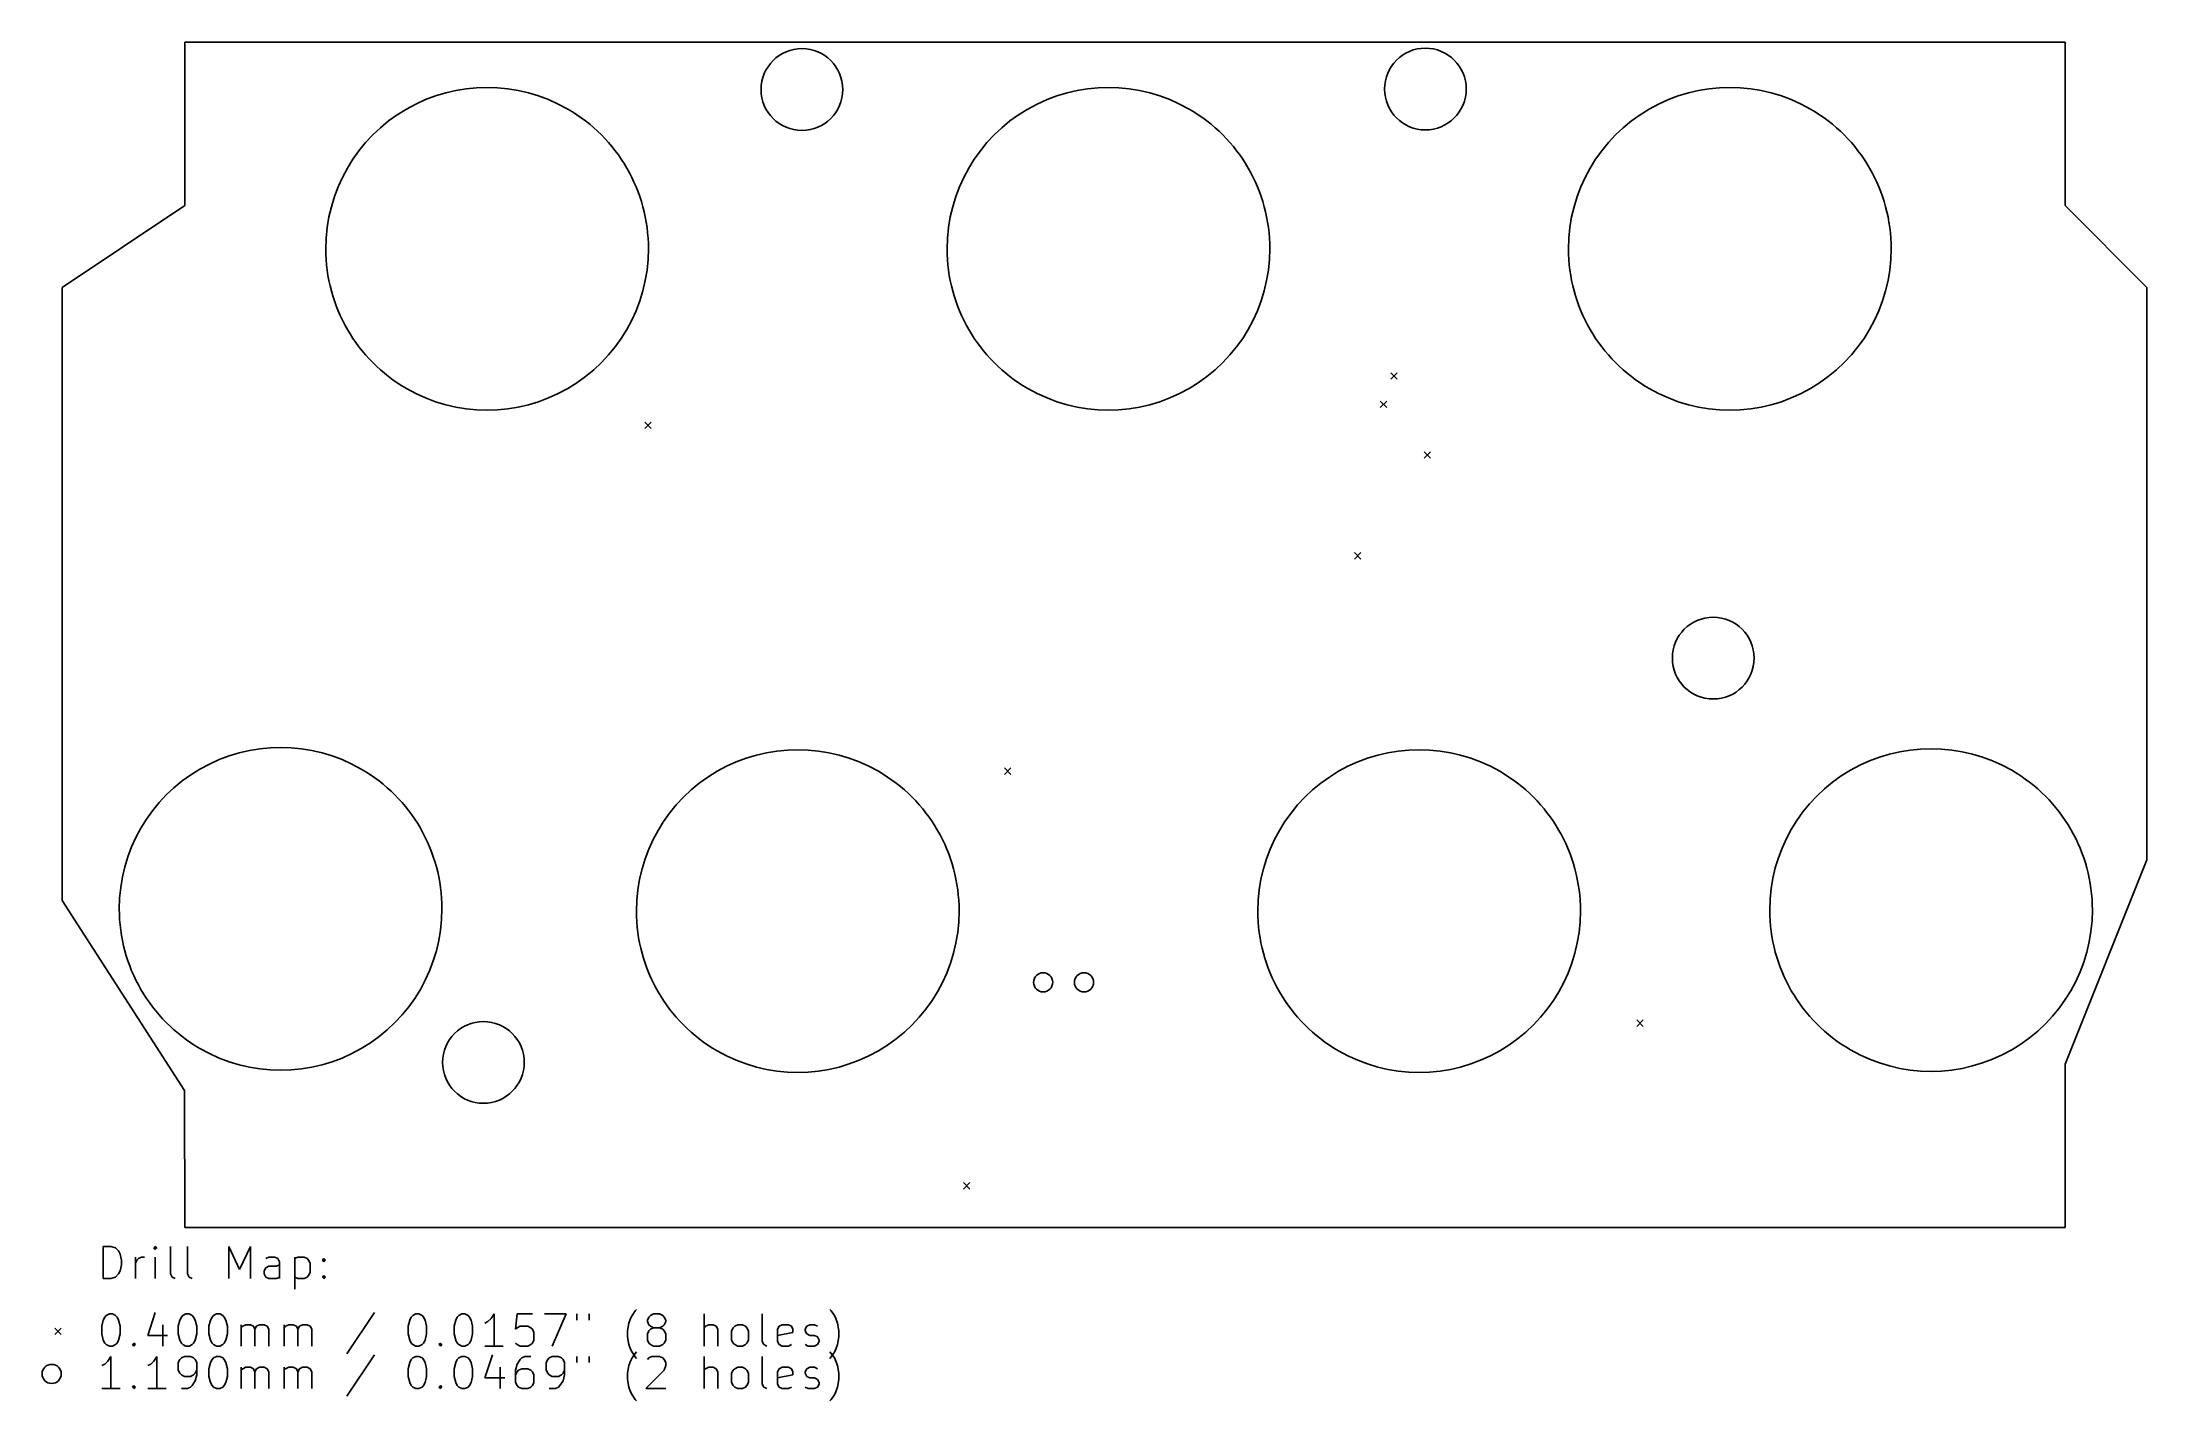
# Model space of a CAD drawing. Extents: x 67 to 198, y -130 to -46.
import ezdxf

# ---------------------------------------------------------------- set-up
doc = ezdxf.new("R2010")
doc.units = 0
doc.layers.add('BLACK', color=7, linetype='CONTINUOUS')

msp = doc.modelspace()

# ---------------------------------------------------------------- linework, layer by layer
at = {"layer": 'BLACK', "linetype": 'CONTINUOUS'}
for p, q in [((76.2, -45.72), (76.2, -55.88)), ((76.2, -45.72), (193.04, -45.72)), ((193.04, -45.72), (193.04, -55.88)), ((89.977508, -49.881242), (90.567167, -49.566454)), ((90.567167, -49.566454), (91.171587, -49.293638)), ((91.171587, -49.293638), (91.788659, -49.062794)), ((91.788659, -49.062794), (92.416274, -48.873922)), ((92.416274, -48.873922), (93.052324, -48.727021)), ((93.052324, -48.727021), (93.6947, -48.622092)), ((93.6947, -48.622092), (94.341294, -48.559135)), ((94.341294, -48.559135), (94.989996, -48.538149)), ((94.989996, -48.538149), (95.638698, -48.559135)), ((95.638698, -48.559135), (96.285291, -48.622092)), ((96.285291, -48.622092), (96.927667, -48.727021)), ((96.927667, -48.727021), (97.563717, -48.873922)), ((97.563717, -48.873922), (98.191332, -49.062794)), ((98.191332, -49.062794), (98.808404, -49.293638)), ((98.808404, -49.293638), (99.412824, -49.566454)), ((99.412824, -49.566454), (100.002483, -49.881242)), ((128.585506, -49.881242), (129.175165, -49.566454)), ((129.175165, -49.566454), (129.779585, -49.293638)), ((129.779585, -49.293638), (130.396657, -49.062794)), ((130.396657, -49.062794), (131.024272, -48.873922)), ((131.024272, -48.873922), (131.660321, -48.727021)), ((131.660321, -48.727021), (132.302697, -48.622092)), ((132.302697, -48.622092), (132.94929, -48.559135)), ((132.94929, -48.559135), (133.597992, -48.538149)), ((133.597992, -48.538149), (134.246693, -48.559135)), ((134.246693, -48.559135), (134.893286, -48.622092)), ((134.893286, -48.622092), (135.535662, -48.727021)), ((135.535662, -48.727021), (136.171712, -48.873922)), ((136.171712, -48.873922), (136.799327, -49.062794)), ((136.799327, -49.062794), (137.416398, -49.293638)), ((137.416398, -49.293638), (138.020818, -49.566454)), ((138.020818, -49.566454), (138.610477, -49.881242)), ((167.193508, -49.881242), (167.783166, -49.566454)), ((167.783166, -49.566454), (168.387585, -49.293638)), ((168.387585, -49.293638), (169.004656, -49.062794)), ((169.004656, -49.062794), (169.632271, -48.873922)), ((169.632271, -48.873922), (170.268321, -48.727021)), ((170.268321, -48.727021), (170.910697, -48.622092)), ((170.910697, -48.622092), (171.557291, -48.559135)), ((171.557291, -48.559135), (172.205993, -48.538149)), ((172.205993, -48.538149), (172.854696, -48.559135)), ((172.854696, -48.559135), (173.501289, -48.622092)), ((173.501289, -48.622092), (174.143665, -48.727021)), ((174.143665, -48.727021), (174.779715, -48.873922)), ((174.779715, -48.873922), (175.407331, -49.062794)), ((175.407331, -49.062794), (176.024402, -49.293638)), ((176.024402, -49.293638), (176.628821, -49.566454)), ((176.628821, -49.566454), (177.218479, -49.881242)), ((88.363136, -51.040522), (88.871589, -50.621543)), ((88.871589, -50.621543), (89.410064, -50.234508)), ((89.410064, -50.234508), (89.977508, -49.881242)), ((100.002483, -49.881242), (100.28976, -50.05354)), ((100.28976, -50.05354), (100.569927, -50.234508)), ((100.569927, -50.234508), (100.842852, -50.423919)), ((100.842852, -50.423919), (101.108403, -50.621543)), ((101.108403, -50.621543), (101.366448, -50.827154)), ((101.366448, -50.827154), (101.616856, -51.040522)), ((126.971134, -51.040522), (127.479587, -50.621543)), ((127.479587, -50.621543), (128.018062, -50.234508)), ((128.018062, -50.234508), (128.585506, -49.881242)), ((138.610477, -49.881242), (138.897754, -50.05354)), ((138.897754, -50.05354), (139.17792, -50.234508)), ((139.17792, -50.234508), (139.450845, -50.423919)), ((139.450845, -50.423919), (139.716396, -50.621543)), ((139.716396, -50.621543), (139.974441, -50.827154)), ((139.974441, -50.827154), (140.224849, -51.040522)), ((165.579131, -51.040522), (166.087585, -50.621543)), ((166.087585, -50.621543), (166.626062, -50.234508)), ((166.626062, -50.234508), (167.193508, -49.881242)), ((177.218479, -49.881242), (177.505756, -50.05354)), ((177.505756, -50.05354), (177.785923, -50.234508)), ((177.785923, -50.234508), (178.058848, -50.423919)), ((178.058848, -50.423919), (178.324399, -50.621543)), ((178.324399, -50.621543), (178.582445, -50.827154)), ((178.582445, -50.827154), (178.832853, -51.040522)), ((87.028455, -52.470851), (87.440515, -51.967002)), ((87.440515, -51.967002), (87.885759, -51.489616)), ((87.885759, -51.489616), (88.363136, -51.040522)), ((101.616856, -51.040522), (101.859494, -51.261418)), ((101.859494, -51.261418), (102.094232, -51.489616)), ((102.094232, -51.489616), (102.320937, -51.724887)), ((102.320937, -51.724887), (102.539477, -51.967002)), ((102.539477, -51.967002), (102.749721, -52.215732)), ((102.749721, -52.215732), (102.951536, -52.470851)), ((125.636453, -52.470851), (126.048512, -51.967002)), ((126.048512, -51.967002), (126.493757, -51.489616)), ((126.493757, -51.489616), (126.971134, -51.040522)), ((140.224849, -51.040522), (140.467488, -51.261418)), ((140.467488, -51.261418), (140.702225, -51.489616)), ((140.702225, -51.489616), (140.92893, -51.724887)), ((140.92893, -51.724887), (141.147471, -51.967002)), ((141.147471, -51.967002), (141.357715, -52.215732)), ((141.357715, -52.215732), (141.559531, -52.470851)), ((164.24445, -52.470851), (164.656509, -51.967002)), ((164.656509, -51.967002), (165.101754, -51.489616)), ((165.101754, -51.489616), (165.579131, -51.040522)), ((178.832853, -51.040522), (179.075492, -51.261418)), ((179.075492, -51.261418), (179.310229, -51.489616)), ((179.310229, -51.489616), (179.536934, -51.724887)), ((179.536934, -51.724887), (179.755474, -51.967002)), ((179.755474, -51.967002), (179.965718, -52.215732)), ((179.965718, -52.215732), (180.167534, -52.470851)), ((86.001934, -54.122924), (86.30811, -53.550638)), ((86.30811, -53.550638), (86.650636, -52.999339)), ((86.650636, -52.999339), (87.028455, -52.470851)), ((102.951536, -52.470851), (103.144792, -52.732129)), ((103.144792, -52.732129), (103.329356, -52.999339)), ((103.329356, -52.999339), (103.505096, -53.272251)), ((103.505096, -53.272251), (103.671881, -53.550638)), ((103.671881, -53.550638), (103.829579, -53.834272)), ((124.609932, -54.122924), (124.916108, -53.550638)), ((124.916108, -53.550638), (125.258634, -52.999339)), ((125.258634, -52.999339), (125.636453, -52.470851)), ((141.559531, -52.470851), (141.752787, -52.732129)), ((141.752787, -52.732129), (141.937351, -52.999339)), ((141.937351, -52.999339), (142.113092, -53.272251)), ((142.113092, -53.272251), (142.279877, -53.550638)), ((142.279877, -53.550638), (142.437576, -53.834272)), ((163.21793, -54.122924), (163.524106, -53.550638)), ((163.524106, -53.550638), (163.866631, -52.999339)), ((163.866631, -52.999339), (164.24445, -52.470851)), ((180.167534, -52.470851), (180.360789, -52.732129)), ((180.360789, -52.732129), (180.545353, -52.999339)), ((180.545353, -52.999339), (180.721093, -53.272251)), ((180.721093, -53.272251), (180.887878, -53.550638)), ((180.887878, -53.550638), (181.045576, -53.834272)), ((85.502843, -55.323147), (85.73316, -54.714369)), ((85.73316, -54.714369), (86.001934, -54.122924)), ((103.829579, -53.834272), (103.978058, -54.122924)), ((103.978058, -54.122924), (104.117186, -54.416365)), ((104.117186, -54.416365), (104.246831, -54.714369)), ((104.246831, -54.714369), (104.366863, -55.016705)), ((124.110841, -55.323147), (124.341158, -54.714369)), ((124.341158, -54.714369), (124.609932, -54.122924)), ((142.437576, -53.834272), (142.586055, -54.122924)), ((142.586055, -54.122924), (142.725184, -54.416365)), ((142.725184, -54.416365), (142.85483, -54.714369)), ((142.85483, -54.714369), (142.974862, -55.016705)), ((162.71884, -55.323147), (162.949156, -54.714369)), ((162.949156, -54.714369), (163.21793, -54.122924)), ((181.045576, -53.834272), (181.194055, -54.122924)), ((181.194055, -54.122924), (181.333183, -54.416365)), ((181.333183, -54.416365), (181.462828, -54.714369)), ((181.462828, -54.714369), (181.58286, -55.016705)), ((68.58, -60.96), (76.2, -55.88)), ((85.161799, -56.5854), (85.312038, -55.947433)), ((85.312038, -55.947433), (85.502843, -55.323147)), ((104.366863, -55.016705), (104.477148, -55.323147)), ((104.477148, -55.323147), (104.577556, -55.633466)), ((104.577556, -55.633466), (104.667953, -55.947433)), ((104.667953, -55.947433), (104.74821, -56.264821)), ((123.769796, -56.5854), (123.920036, -55.947433)), ((123.920036, -55.947433), (124.110841, -55.323147)), ((142.974862, -55.016705), (143.085147, -55.323147)), ((143.085147, -55.323147), (143.185555, -55.633466)), ((143.185555, -55.633466), (143.275953, -55.947433)), ((143.275953, -55.947433), (143.35621, -56.264821)), ((162.377797, -56.5854), (162.528036, -55.947433)), ((162.528036, -55.947433), (162.71884, -55.323147)), ((181.58286, -55.016705), (181.693145, -55.323147)), ((181.693145, -55.323147), (181.793552, -55.633466)), ((181.793552, -55.633466), (181.88395, -55.947433)), ((181.88395, -55.947433), (181.964206, -56.264821)), ((193.04, -55.88), (198.12, -60.96)), ((84.987235, -57.895073), (85.053179, -57.235222)), ((85.053179, -57.235222), (85.161799, -56.5854)), ((104.74821, -56.264821), (104.818193, -56.5854)), ((104.818193, -56.5854), (104.877771, -56.908943)), ((104.877771, -56.908943), (104.926812, -57.235222)), ((104.926812, -57.235222), (104.965184, -57.564008)), ((123.595233, -57.895073), (123.661177, -57.235222)), ((123.661177, -57.235222), (123.769796, -56.5854)), ((143.35621, -56.264821), (143.426193, -56.5854)), ((143.426193, -56.5854), (143.485772, -56.908943)), ((143.485772, -56.908943), (143.534813, -57.235222)), ((143.534813, -57.235222), (143.573186, -57.564008)), ((162.203234, -57.895073), (162.269179, -57.235222)), ((162.269179, -57.235222), (162.377797, -56.5854)), ((181.964206, -56.264821), (182.034189, -56.5854)), ((182.034189, -56.5854), (182.093767, -56.908943)), ((182.093767, -56.908943), (182.142808, -57.235222)), ((182.142808, -57.235222), (182.18118, -57.564008)), ((84.965019, -58.563126), (84.987235, -57.895073)), ((84.970595, -58.898064), (84.965019, -58.563126)), ((104.965184, -57.564008), (104.992757, -57.895073)), ((104.992757, -57.895073), (105.009396, -58.228188)), ((105.014972, -58.563126), (104.992757, -59.23118)), ((105.009396, -58.228188), (105.014972, -58.563126)), ((123.573017, -58.563126), (123.595233, -57.895073)), ((123.578593, -58.898064), (123.573017, -58.563126)), ((143.573186, -57.564008), (143.600758, -57.895073)), ((143.600758, -57.895073), (143.617398, -58.228188)), ((143.622974, -58.563126), (143.600758, -59.23118)), ((143.617398, -58.228188), (143.622974, -58.563126)), ((162.181019, -58.563126), (162.203234, -57.895073)), ((162.186594, -58.898064), (162.181019, -58.563126)), ((182.18118, -57.564008), (182.208752, -57.895073)), ((182.208752, -57.895073), (182.225392, -58.228188)), ((182.230968, -58.563126), (182.208752, -59.23118)), ((182.225392, -58.228188), (182.230968, -58.563126)), ((84.987235, -59.23118), (84.970595, -58.898064)), ((85.014807, -59.562244), (84.987235, -59.23118)), ((85.053179, -59.89103), (85.014807, -59.562244)), ((85.102221, -60.217309), (85.053179, -59.89103)), ((104.926812, -59.89103), (104.818193, -60.540852)), ((104.992757, -59.23118), (104.926812, -59.89103)), ((123.595233, -59.23118), (123.578593, -58.898064)), ((123.622805, -59.562244), (123.595233, -59.23118)), ((123.661177, -59.89103), (123.622805, -59.562244)), ((123.710219, -60.217309), (123.661177, -59.89103)), ((143.534813, -59.89103), (143.426193, -60.540852)), ((143.600758, -59.23118), (143.534813, -59.89103)), ((162.203234, -59.23118), (162.186594, -58.898064)), ((162.230806, -59.562244), (162.203234, -59.23118)), ((162.269179, -59.89103), (162.230806, -59.562244)), ((162.318219, -60.217309), (162.269179, -59.89103)), ((182.142808, -59.89103), (182.034189, -60.540852)), ((182.208752, -59.23118), (182.142808, -59.89103)), ((68.58, -99.06), (68.58, -60.96)), ((85.161799, -60.540852), (85.102221, -60.217309)), ((85.231782, -60.861431), (85.161799, -60.540852)), ((85.312038, -61.178819), (85.231782, -60.861431)), ((85.402436, -61.492786), (85.312038, -61.178819)), ((104.667953, -61.178819), (104.477148, -61.803105)), ((104.818193, -60.540852), (104.667953, -61.178819)), ((123.769796, -60.540852), (123.710219, -60.217309)), ((123.83978, -60.861431), (123.769796, -60.540852)), ((123.920036, -61.178819), (123.83978, -60.861431)), ((124.010434, -61.492786), (123.920036, -61.178819)), ((143.275953, -61.178819), (143.085147, -61.803105)), ((143.426193, -60.540852), (143.275953, -61.178819)), ((162.377797, -60.540852), (162.318219, -60.217309)), ((162.44778, -60.861431), (162.377797, -60.540852)), ((162.528036, -61.178819), (162.44778, -60.861431)), ((162.618433, -61.492786), (162.528036, -61.178819)), ((181.88395, -61.178819), (181.693145, -61.803105)), ((182.034189, -60.540852), (181.88395, -61.178819)), ((198.12, -60.96), (198.12, -96.52)), ((85.502843, -61.803104), (85.402436, -61.492786)), ((85.613128, -62.109546), (85.502843, -61.803104)), ((85.73316, -62.411883), (85.613128, -62.109546)), ((85.862805, -62.709886), (85.73316, -62.411883)), ((86.001934, -63.003328), (85.862805, -62.709886)), ((104.246831, -62.411883), (103.978058, -63.003328)), ((104.477148, -61.803105), (104.246831, -62.411883)), ((124.110841, -61.803104), (124.010434, -61.492786)), ((124.221126, -62.109546), (124.110841, -61.803104)), ((124.341158, -62.411883), (124.221126, -62.109546)), ((124.470803, -62.709886), (124.341158, -62.411883)), ((124.609932, -63.003328), (124.470803, -62.709886)), ((142.85483, -62.411883), (142.586055, -63.003328)), ((143.085147, -61.803105), (142.85483, -62.411883)), ((162.71884, -61.803104), (162.618433, -61.492786)), ((162.829125, -62.109546), (162.71884, -61.803104)), ((162.949156, -62.411883), (162.829125, -62.109546)), ((163.078802, -62.709886), (162.949156, -62.411883)), ((163.21793, -63.003328), (163.078802, -62.709886)), ((181.462828, -62.411883), (181.194055, -63.003328)), ((181.693145, -61.803105), (181.462828, -62.411883)), ((86.150413, -63.291979), (86.001934, -63.003328)), ((86.30811, -63.575613), (86.150413, -63.291979)), ((86.474895, -63.854), (86.30811, -63.575613)), ((86.650636, -64.126912), (86.474895, -63.854)), ((103.671881, -63.575614), (103.329356, -64.126913)), ((103.978058, -63.003328), (103.671881, -63.575614)), ((124.75841, -63.291979), (124.609932, -63.003328)), ((124.916108, -63.575613), (124.75841, -63.291979)), ((125.082893, -63.854), (124.916108, -63.575613)), ((125.258634, -64.126912), (125.082893, -63.854)), ((142.279877, -63.575614), (141.937351, -64.126913)), ((142.586055, -63.003328), (142.279877, -63.575614)), ((163.366408, -63.291979), (163.21793, -63.003328)), ((163.524106, -63.575613), (163.366408, -63.291979)), ((163.69089, -63.854), (163.524106, -63.575613)), ((163.866631, -64.126912), (163.69089, -63.854)), ((180.887878, -63.575614), (180.545353, -64.126913)), ((181.194055, -63.003328), (180.887878, -63.575614)), ((86.8352, -64.394122), (86.650636, -64.126912)), ((87.028455, -64.6554), (86.8352, -64.394122)), ((87.230271, -64.910519), (87.028455, -64.6554)), ((87.440515, -65.159249), (87.230271, -64.910519)), ((87.659055, -65.401364), (87.440515, -65.159249)), ((102.539477, -65.15925), (102.094232, -65.636635)), ((102.951536, -64.655401), (102.539477, -65.15925)), ((103.329356, -64.126913), (102.951536, -64.655401)), ((125.443197, -64.394122), (125.258634, -64.126912)), ((125.636453, -64.6554), (125.443197, -64.394122)), ((125.838269, -64.910519), (125.636453, -64.6554)), ((126.048512, -65.159249), (125.838269, -64.910519)), ((126.267053, -65.401364), (126.048512, -65.159249)), ((141.147471, -65.15925), (140.702225, -65.636635)), ((141.559531, -64.655401), (141.147471, -65.15925)), ((141.937351, -64.126913), (141.559531, -64.655401)), ((164.051194, -64.394122), (163.866631, -64.126912)), ((164.24445, -64.6554), (164.051194, -64.394122)), ((164.446265, -64.910519), (164.24445, -64.6554)), ((164.656509, -65.159249), (164.446265, -64.910519)), ((164.875049, -65.401364), (164.656509, -65.159249)), ((179.755474, -65.15925), (179.310229, -65.636635)), ((180.167534, -64.655401), (179.755474, -65.15925)), ((180.545353, -64.126913), (180.167534, -64.655401)), ((87.885759, -65.636635), (87.659055, -65.401364)), ((88.120497, -65.864832), (87.885759, -65.636635)), ((88.363136, -66.085729), (88.120497, -65.864832)), ((88.613543, -66.299097), (88.363136, -66.085729)), ((88.871589, -66.504707), (88.613543, -66.299097)), ((89.13714, -66.702332), (88.871589, -66.504707)), ((101.108403, -66.504708), (100.569927, -66.891743)), ((101.616856, -66.08573), (101.108403, -66.504708)), ((102.094232, -65.636635), (101.616856, -66.08573)), ((126.493757, -65.636635), (126.267053, -65.401364)), ((126.728495, -65.864832), (126.493757, -65.636635)), ((126.971134, -66.085729), (126.728495, -65.864832)), ((127.221541, -66.299097), (126.971134, -66.085729)), ((127.479587, -66.504707), (127.221541, -66.299097)), ((127.745137, -66.702332), (127.479587, -66.504707)), ((139.716396, -66.504708), (139.17792, -66.891743)), ((140.224849, -66.08573), (139.716396, -66.504708)), ((140.702225, -65.636635), (140.224849, -66.08573)), ((151.1426, -66.2661), (151.5426, -66.6661)), ((151.5426, -66.2661), (151.1426, -66.6661)), ((165.101754, -65.636635), (164.875049, -65.401364)), ((165.336492, -65.864832), (165.101754, -65.636635)), ((165.579131, -66.085729), (165.336492, -65.864832)), ((165.829539, -66.299097), (165.579131, -66.085729)), ((166.087585, -66.504707), (165.829539, -66.299097)), ((166.353137, -66.702332), (166.087585, -66.504707)), ((178.324399, -66.504708), (177.785923, -66.891743)), ((178.832853, -66.08573), (178.324399, -66.504708)), ((179.310229, -65.636635), (178.832853, -66.08573)), ((89.410064, -66.891743), (89.13714, -66.702332)), ((89.690231, -67.072711), (89.410064, -66.891743)), ((89.977508, -67.245009), (89.690231, -67.072711)), ((90.567167, -67.559797), (89.977508, -67.245009)), ((91.171587, -67.832612), (90.567167, -67.559797)), ((91.788659, -68.063456), (91.171587, -67.832612)), ((98.808404, -67.832612), (98.191332, -68.063456)), ((99.412824, -67.559796), (98.808404, -67.832612)), ((100.002483, -67.245009), (99.412824, -67.559796)), ((100.569927, -66.891743), (100.002483, -67.245009)), ((128.018062, -66.891743), (127.745137, -66.702332)), ((128.298229, -67.072711), (128.018062, -66.891743)), ((128.585506, -67.245009), (128.298229, -67.072711)), ((129.175165, -67.559797), (128.585506, -67.245009)), ((129.779585, -67.832612), (129.175165, -67.559797)), ((130.396657, -68.063456), (129.779585, -67.832612)), ((137.416398, -67.832612), (136.799327, -68.063456)), ((138.020818, -67.559796), (137.416398, -67.832612)), ((138.610477, -67.245009), (138.020818, -67.559796)), ((139.17792, -66.891743), (138.610477, -67.245009)), ((166.626062, -66.891743), (166.353137, -66.702332)), ((166.90623, -67.072711), (166.626062, -66.891743)), ((167.193508, -67.245009), (166.90623, -67.072711)), ((167.783166, -67.559797), (167.193508, -67.245009)), ((168.387585, -67.832612), (167.783166, -67.559797)), ((169.004656, -68.063456), (168.387585, -67.832612)), ((176.024402, -67.832612), (175.407331, -68.063456)), ((176.628821, -67.559796), (176.024402, -67.832612)), ((177.218479, -67.245009), (176.628821, -67.559796)), ((177.785923, -66.891743), (177.218479, -67.245009)), ((92.416274, -68.252329), (91.788659, -68.063456)), ((93.052324, -68.399229), (92.416274, -68.252329)), ((93.6947, -68.504158), (93.052324, -68.399229)), ((94.341294, -68.567116), (93.6947, -68.504158)), ((94.989996, -68.588101), (94.341294, -68.567116)), ((95.638698, -68.567116), (94.989996, -68.588101)), ((96.285291, -68.504158), (95.638698, -68.567116)), ((96.927667, -68.399229), (96.285291, -68.504158)), ((97.563717, -68.252328), (96.927667, -68.399229)), ((98.191332, -68.063456), (97.563717, -68.252328)), ((131.024272, -68.252329), (130.396657, -68.063456)), ((131.660321, -68.399229), (131.024272, -68.252329)), ((132.302697, -68.504158), (131.660321, -68.399229)), ((132.94929, -68.567116), (132.302697, -68.504158)), ((133.597992, -68.588101), (132.94929, -68.567116)), ((134.246693, -68.567116), (133.597992, -68.588101)), ((134.893286, -68.504158), (134.246693, -68.567116)), ((135.535662, -68.399229), (134.893286, -68.504158)), ((136.171712, -68.252328), (135.535662, -68.399229)), ((136.799327, -68.063456), (136.171712, -68.252328)), ((150.4864, -68.0294), (150.8864, -68.4294)), ((150.8864, -68.0294), (150.4864, -68.4294)), ((169.632271, -68.252329), (169.004656, -68.063456)), ((170.268321, -68.399229), (169.632271, -68.252329)), ((170.910697, -68.504158), (170.268321, -68.399229)), ((171.557291, -68.567116), (170.910697, -68.504158)), ((172.205993, -68.588101), (171.557291, -68.567116)), ((172.854696, -68.567116), (172.205993, -68.588101)), ((173.501289, -68.504158), (172.854696, -68.567116)), ((174.143665, -68.399229), (173.501289, -68.504158)), ((174.779715, -68.252328), (174.143665, -68.399229)), ((175.407331, -68.063456), (174.779715, -68.252328)), ((104.7896, -69.3257), (105.1896, -69.7257)), ((105.1896, -69.3257), (104.7896, -69.7257)), ((153.2098, -71.1819), (153.6098, -71.5819)), ((153.6098, -71.1819), (153.2098, -71.5819)), ((148.8778, -77.4388), (149.2778, -77.8388)), ((149.2778, -77.4388), (148.8778, -77.8388)), ((78.342536, -90.302274), (78.959607, -90.07143)), ((78.959607, -90.07143), (79.587222, -89.882558)), ((79.587222, -89.882558), (80.223272, -89.735657)), ((80.223272, -89.735657), (80.865648, -89.630728)), ((80.865648, -89.630728), (81.512242, -89.567771)), ((81.512242, -89.567771), (82.160944, -89.546785)), ((82.160944, -89.546785), (82.809647, -89.567771)), ((82.809647, -89.567771), (83.45624, -89.630728)), ((83.45624, -89.630728), (84.098616, -89.735657)), ((84.098616, -89.735657), (84.734666, -89.882558)), ((84.734666, -89.882558), (85.362282, -90.07143)), ((85.362282, -90.07143), (85.979353, -90.302274)), ((110.475585, -90.441641), (111.092658, -90.210797)), ((111.092658, -90.210797), (111.720273, -90.021925)), ((111.720273, -90.021925), (112.356323, -89.875024)), ((112.356323, -89.875024), (112.998699, -89.770095)), ((112.998699, -89.770095), (113.645292, -89.707137)), ((113.645292, -89.707137), (114.293994, -89.686151)), ((114.293994, -89.686151), (114.942695, -89.707137)), ((114.942695, -89.707137), (115.589288, -89.770095)), ((115.589288, -89.770095), (116.231664, -89.875024)), ((116.231664, -89.875024), (116.867713, -90.021925)), ((116.867713, -90.021925), (117.495328, -90.210797)), ((117.495328, -90.210797), (118.112399, -90.441641)), ((149.083578, -90.441641), (149.70065, -90.210797)), ((149.70065, -90.210797), (150.328265, -90.021925)), ((150.328265, -90.021925), (150.964315, -89.875024)), ((150.964315, -89.875024), (151.606691, -89.770094)), ((151.606691, -89.770094), (152.253284, -89.707137)), ((152.253284, -89.707137), (152.901987, -89.686151)), ((152.901987, -89.686151), (153.550689, -89.707136)), ((153.550689, -89.707136), (154.197283, -89.770094)), ((154.197283, -89.770094), (154.83966, -89.875023)), ((154.83966, -89.875023), (155.475711, -90.021923)), ((155.475711, -90.021923), (156.103328, -90.210795)), ((156.103328, -90.210795), (156.720402, -90.441639)), ((180.890051, -90.378237), (181.507122, -90.147393)), ((181.507122, -90.147393), (182.134737, -89.958521)), ((182.134737, -89.958521), (182.770787, -89.81162)), ((182.770787, -89.81162), (183.413163, -89.706691)), ((183.413163, -89.706691), (184.059757, -89.643734)), ((184.059757, -89.643734), (184.708459, -89.622748)), ((184.708459, -89.622748), (185.357162, -89.643734)), ((185.357162, -89.643734), (186.003755, -89.706691)), ((186.003755, -89.706691), (186.646131, -89.81162)), ((186.646131, -89.81162), (187.282181, -89.958521)), ((187.282181, -89.958521), (187.909797, -90.147393)), ((187.909797, -90.147393), (188.526868, -90.378237)), ((76.042536, -91.630179), (76.581013, -91.243144)), ((76.581013, -91.243144), (77.148459, -90.889878)), ((77.148459, -90.889878), (77.738117, -90.57509)), ((77.738117, -90.57509), (78.342536, -90.302274)), ((85.979353, -90.302274), (86.583772, -90.57509)), ((86.583772, -90.57509), (87.17343, -90.889878)), ((87.17343, -90.889878), (87.460707, -91.062176)), ((87.460707, -91.062176), (87.740874, -91.243144)), ((87.740874, -91.243144), (88.013799, -91.432555)), ((88.013799, -91.432555), (88.27935, -91.630179)), ((108.175587, -91.769546), (108.714062, -91.382511)), ((108.714062, -91.382511), (109.281505, -91.029244)), ((109.281505, -91.029244), (109.871165, -90.714457)), ((109.871165, -90.714457), (110.475585, -90.441641)), ((118.112399, -90.441641), (118.716818, -90.714457)), ((118.716818, -90.714457), (119.306476, -91.029244)), ((119.306476, -91.029244), (119.593753, -91.201542)), ((119.593753, -91.201542), (119.87392, -91.38251)), ((119.87392, -91.38251), (120.146845, -91.57192)), ((127.1294, -90.8211), (127.5294, -91.2211)), ((127.5294, -90.8211), (127.1294, -91.2211)), ((146.783583, -91.769546), (147.322057, -91.382511)), ((147.322057, -91.382511), (147.889499, -91.029244)), ((147.889499, -91.029244), (148.479158, -90.714457)), ((148.479158, -90.714457), (149.083578, -90.441641)), ((156.720402, -90.441639), (157.324824, -90.714454)), ((157.324824, -90.714454), (157.914486, -91.02924)), ((157.914486, -91.02924), (158.201762, -91.201538)), ((158.201762, -91.201538), (158.481928, -91.382507)), ((158.481928, -91.382507), (158.754851, -91.571918)), ((178.590051, -91.706142), (179.128528, -91.319107)), ((179.128528, -91.319107), (179.695974, -90.965841)), ((179.695974, -90.965841), (180.285632, -90.651053)), ((180.285632, -90.651053), (180.890051, -90.378237)), ((188.526868, -90.378237), (189.131287, -90.651053)), ((189.131287, -90.651053), (189.720945, -90.965841)), ((189.720945, -90.965841), (190.008222, -91.138139)), ((190.008222, -91.138139), (190.288389, -91.319107)), ((190.288389, -91.319107), (190.561314, -91.508518)), ((190.561314, -91.508518), (190.826865, -91.706142)), ((74.61146, -92.975638), (75.056705, -92.498252)), ((75.056705, -92.498252), (75.534082, -92.049158)), ((75.534082, -92.049158), (76.042536, -91.630179)), ((88.27935, -91.630179), (88.537396, -91.83579)), ((88.537396, -91.83579), (88.787804, -92.049158)), ((88.787804, -92.049158), (89.030443, -92.270054)), ((89.030443, -92.270054), (89.26518, -92.498252)), ((89.26518, -92.498252), (89.491885, -92.733523)), ((89.491885, -92.733523), (89.710425, -92.975638)), ((106.744513, -93.115004), (107.189758, -92.637619)), ((107.189758, -92.637619), (107.667134, -92.188524)), ((107.667134, -92.188524), (108.175587, -91.769546)), ((120.146845, -91.57192), (120.412396, -91.769545)), ((120.412396, -91.769545), (120.670442, -91.975155)), ((120.670442, -91.975155), (120.92085, -92.188523)), ((120.92085, -92.188523), (121.163488, -92.409419)), ((121.163488, -92.409419), (121.398226, -92.637617)), ((121.398226, -92.637617), (121.624931, -92.872887)), ((145.352512, -93.115004), (145.797757, -92.637619)), ((145.797757, -92.637619), (146.275132, -92.188524)), ((146.275132, -92.188524), (146.783583, -91.769546)), ((158.754851, -91.571918), (159.020402, -91.769542)), ((159.020402, -91.769542), (159.278446, -91.975153)), ((159.278446, -91.975153), (159.528853, -92.188521)), ((159.528853, -92.188521), (159.771491, -92.409417)), ((159.771491, -92.409417), (160.006228, -92.637615)), ((160.006228, -92.637615), (160.232933, -92.872886)), ((177.158975, -93.051601), (177.60422, -92.574215)), ((177.60422, -92.574215), (178.081597, -92.125121)), ((178.081597, -92.125121), (178.590051, -91.706142)), ((190.826865, -91.706142), (191.084911, -91.911753)), ((191.084911, -91.911753), (191.335319, -92.125121)), ((191.335319, -92.125121), (191.577958, -92.346017)), ((191.577958, -92.346017), (191.812695, -92.574215)), ((191.812695, -92.574215), (192.0394, -92.809486)), ((192.0394, -92.809486), (192.25794, -93.051601)), ((73.479057, -94.559274), (73.821582, -94.007975)), ((73.821582, -94.007975), (74.199401, -93.479487)), ((74.199401, -93.479487), (74.61146, -92.975638)), ((89.710425, -92.975638), (89.920669, -93.224368)), ((89.920669, -93.224368), (90.122485, -93.479487)), ((90.122485, -93.479487), (90.31574, -93.740765)), ((90.31574, -93.740765), (90.500304, -94.007975)), ((90.500304, -94.007975), (90.676044, -94.280887)), ((105.612109, -94.698639), (105.954634, -94.14734)), ((105.954634, -94.14734), (106.332454, -93.618853)), ((106.332454, -93.618853), (106.744513, -93.115004)), ((121.624931, -92.872887), (121.843472, -93.115002)), ((121.843472, -93.115002), (122.053716, -93.363733)), ((122.053716, -93.363733), (122.255532, -93.618851)), ((122.255532, -93.618851), (122.448788, -93.880129)), ((122.448788, -93.880129), (122.633352, -94.147338)), ((122.633352, -94.147338), (122.809093, -94.420251)), ((144.22011, -94.698639), (144.562635, -94.14734)), ((144.562635, -94.14734), (144.940454, -93.618853)), ((144.940454, -93.618853), (145.352512, -93.115004)), ((160.232933, -92.872886), (160.451472, -93.115001)), ((160.451472, -93.115001), (160.661716, -93.363731)), ((160.661716, -93.363731), (160.863531, -93.61885)), ((160.863531, -93.61885), (161.056787, -93.880128)), ((161.056787, -93.880128), (161.24135, -94.147338)), ((161.24135, -94.147338), (161.41709, -94.42025)), ((176.026572, -94.635237), (176.369097, -94.083938)), ((176.369097, -94.083938), (176.746916, -93.55545)), ((176.746916, -93.55545), (177.158975, -93.051601)), ((192.25794, -93.051601), (192.468184, -93.300331)), ((192.468184, -93.300331), (192.67, -93.55545)), ((192.67, -93.55545), (192.863255, -93.816728)), ((192.863255, -93.816728), (193.047819, -94.083938)), ((193.047819, -94.083938), (193.223559, -94.35685)), ((72.904107, -95.723005), (73.172881, -95.13156)), ((73.172881, -95.13156), (73.479057, -94.559274)), ((90.676044, -94.280887), (90.842829, -94.559274)), ((90.842829, -94.559274), (91.000527, -94.842908)), ((91.000527, -94.842908), (91.149006, -95.13156)), ((91.149006, -95.13156), (91.288134, -95.425001)), ((91.288134, -95.425001), (91.417779, -95.723005)), ((105.037158, -95.862369), (105.305932, -95.270924)), ((105.305932, -95.270924), (105.612109, -94.698639)), ((122.809093, -94.420251), (122.975878, -94.698638)), ((122.975878, -94.698638), (123.133576, -94.982271)), ((123.133576, -94.982271), (123.282055, -95.270923)), ((123.282055, -95.270923), (123.421184, -95.564364)), ((143.645159, -95.862369), (143.913933, -95.270924)), ((143.913933, -95.270924), (144.22011, -94.698639)), ((161.41709, -94.42025), (161.583875, -94.698637)), ((161.583875, -94.698637), (161.741573, -94.982271)), ((161.741573, -94.982271), (161.890052, -95.270923)), ((161.890052, -95.270923), (162.02918, -95.564364)), ((175.451622, -95.798968), (175.720396, -95.207523)), ((175.720396, -95.207523), (176.026572, -94.635237)), ((193.223559, -94.35685), (193.390344, -94.635237)), ((193.390344, -94.635237), (193.548042, -94.918871)), ((193.548042, -94.918871), (193.696521, -95.207523)), ((193.696521, -95.207523), (193.835649, -95.500964)), ((72.482987, -96.956069), (72.673791, -96.331783)), ((72.673791, -96.331783), (72.904107, -95.723005)), ((91.417779, -95.723005), (91.537811, -96.025341)), ((91.537811, -96.025341), (91.648096, -96.331783)), ((91.648096, -96.331783), (91.748503, -96.642102)), ((91.748503, -96.642102), (91.838901, -96.956069)), ((104.616035, -97.095432), (104.806841, -96.471147)), ((104.806841, -96.471147), (105.037158, -95.862369)), ((123.421184, -95.564364), (123.55083, -95.862368)), ((123.55083, -95.862368), (123.670862, -96.164704)), ((123.670862, -96.164704), (123.781147, -96.471146)), ((123.781147, -96.471146), (123.881555, -96.781464)), ((143.224037, -97.095432), (143.414842, -96.471147)), ((143.414842, -96.471147), (143.645159, -95.862369)), ((162.02918, -95.564364), (162.158826, -95.862367)), ((162.158826, -95.862367), (162.278857, -96.164704)), ((162.278857, -96.164704), (162.389143, -96.471146)), ((162.389143, -96.471146), (162.48955, -96.781464)), ((175.030502, -97.032032), (175.221306, -96.407746)), ((175.221306, -96.407746), (175.451622, -95.798968)), ((198.12, -96.52), (193.04, -109.22)), ((193.835649, -95.500964), (193.965294, -95.798968)), ((193.965294, -95.798968), (194.085326, -96.101304)), ((194.085326, -96.101304), (194.195611, -96.407746)), ((194.195611, -96.407746), (194.296018, -96.718065)), ((194.296018, -96.718065), (194.386416, -97.032032)), ((72.22413, -98.243858), (72.332748, -97.594036)), ((72.332748, -97.594036), (72.482987, -96.956069)), ((91.838901, -96.956069), (91.919157, -97.273457)), ((91.919157, -97.273457), (91.98914, -97.594036)), ((91.98914, -97.594036), (92.048718, -97.917579)), ((92.048718, -97.917579), (92.097759, -98.243858)), ((104.357177, -98.383219), (104.465796, -97.733398)), ((104.465796, -97.733398), (104.616035, -97.095432)), ((123.881555, -96.781464), (123.971953, -97.095431)), ((123.971953, -97.095431), (124.05221, -97.412818)), ((124.05221, -97.412818), (124.122193, -97.733398)), ((124.122193, -97.733398), (124.181771, -98.056941)), ((124.181771, -98.056941), (124.230812, -98.383219)), ((142.965178, -98.383219), (143.073798, -97.733398)), ((143.073798, -97.733398), (143.224037, -97.095432)), ((162.48955, -96.781464), (162.579948, -97.095431)), ((162.579948, -97.095431), (162.660204, -97.412818)), ((162.660204, -97.412818), (162.730187, -97.733398)), ((162.730187, -97.733398), (162.789765, -98.056941)), ((162.789765, -98.056941), (162.838807, -98.383219)), ((174.771645, -98.319821), (174.880263, -97.669999)), ((174.880263, -97.669999), (175.030502, -97.032032)), ((194.386416, -97.032032), (194.466672, -97.34942)), ((194.466672, -97.34942), (194.536655, -97.669999)), ((194.536655, -97.669999), (194.596233, -97.993542)), ((194.596233, -97.993542), (194.645274, -98.319821)), ((76.192385, -110.866051), (68.58, -99.06)), ((72.13597, -99.571762), (72.158185, -98.903709)), ((72.158185, -98.903709), (72.22413, -98.243858)), ((92.097759, -98.243858), (92.136131, -98.572644)), ((92.136131, -98.572644), (92.163703, -98.903709)), ((92.163703, -98.903709), (92.180343, -99.236824)), ((92.180343, -99.236824), (92.185919, -99.571762)), ((104.269016, -99.711121), (104.291232, -99.043069)), ((104.291232, -99.043069), (104.357177, -98.383219)), ((124.230812, -98.383219), (124.269185, -98.712004)), ((124.269185, -98.712004), (124.296757, -99.043069)), ((124.296757, -99.043069), (124.313397, -99.376184)), ((124.313397, -99.376184), (124.318973, -99.711121)), ((142.877018, -99.711121), (142.899234, -99.043069)), ((142.899234, -99.043069), (142.965178, -98.383219)), ((162.838807, -98.383219), (162.877179, -98.712004)), ((162.877179, -98.712004), (162.904751, -99.043069)), ((162.904751, -99.043069), (162.921391, -99.376184)), ((162.921391, -99.376184), (162.926967, -99.711121)), ((174.683485, -99.647725), (174.7057, -98.979672)), ((174.7057, -98.979672), (174.771645, -98.319821)), ((194.645274, -98.319821), (194.683646, -98.648607)), ((194.683646, -98.648607), (194.711218, -98.979672)), ((194.711218, -98.979672), (194.727858, -99.312787)), ((194.727858, -99.312787), (194.733434, -99.647725)), ((72.141545, -99.9067), (72.13597, -99.571762)), ((72.158185, -100.239816), (72.141545, -99.9067)), ((72.185757, -100.57088), (72.158185, -100.239816)), ((72.22413, -100.899666), (72.185757, -100.57088)), ((92.163703, -100.239816), (92.097759, -100.899666)), ((92.185919, -99.571762), (92.163703, -100.239816)), ((104.274592, -100.04606), (104.269016, -99.711121)), ((104.291232, -100.379175), (104.274592, -100.04606)), ((104.318804, -100.71024), (104.291232, -100.379175)), ((124.296757, -100.379175), (124.230812, -101.039026)), ((124.318973, -99.711121), (124.296757, -100.379175)), ((142.882594, -100.04606), (142.877018, -99.711121)), ((142.899234, -100.379175), (142.882594, -100.04606)), ((142.926806, -100.71024), (142.899234, -100.379175)), ((162.904751, -100.379175), (162.838807, -101.039026)), ((162.926967, -99.711121), (162.904751, -100.379175)), ((174.68906, -99.982663), (174.683485, -99.647725)), ((174.7057, -100.315779), (174.68906, -99.982663)), ((174.733272, -100.646843), (174.7057, -100.315779)), ((174.771645, -100.975629), (174.733272, -100.646843)), ((194.711218, -100.315779), (194.645274, -100.975629)), ((194.733434, -99.647725), (194.711218, -100.315779)), ((72.27317, -101.225945), (72.22413, -100.899666)), ((72.332748, -101.549488), (72.27317, -101.225945)), ((72.402731, -101.870067), (72.332748, -101.549488)), ((72.482987, -102.187455), (72.402731, -101.870067)), ((91.98914, -101.549488), (91.838901, -102.187455)), ((92.097759, -100.899666), (91.98914, -101.549488)), ((104.357177, -101.039026), (104.318804, -100.71024)), ((104.406218, -101.365305), (104.357177, -101.039026)), ((104.465796, -101.688849), (104.406218, -101.365305)), ((104.535779, -102.009428), (104.465796, -101.688849)), ((124.122193, -101.688849), (123.971953, -102.326816)), ((124.230812, -101.039026), (124.122193, -101.688849)), ((142.965178, -101.039026), (142.926806, -100.71024)), ((143.01422, -101.365305), (142.965178, -101.039026)), ((143.073798, -101.688849), (143.01422, -101.365305)), ((143.143781, -102.009428), (143.073798, -101.688849)), ((162.730187, -101.688849), (162.579948, -102.326816)), ((162.838807, -101.039026), (162.730187, -101.688849)), ((174.820685, -101.301908), (174.771645, -100.975629)), ((174.880263, -101.625451), (174.820685, -101.301908)), ((174.950246, -101.94603), (174.880263, -101.625451)), ((175.030502, -102.263418), (174.950246, -101.94603)), ((194.536655, -101.625451), (194.386416, -102.263418)), ((194.645274, -100.975629), (194.536655, -101.625451)), ((72.573384, -102.501422), (72.482987, -102.187455)), ((72.673791, -102.81174), (72.573384, -102.501422)), ((72.784076, -103.118182), (72.673791, -102.81174)), ((72.904107, -103.420519), (72.784076, -103.118182)), ((91.648096, -102.811741), (91.417779, -103.420519)), ((91.838901, -102.187455), (91.648096, -102.811741)), ((104.616035, -102.326816), (104.535779, -102.009428)), ((104.706433, -102.640784), (104.616035, -102.326816)), ((104.806841, -102.951102), (104.706433, -102.640784)), ((104.917126, -103.257544), (104.806841, -102.951102)), ((105.037158, -103.559881), (104.917126, -103.257544)), ((123.781147, -102.951102), (123.55083, -103.559881)), ((123.971953, -102.326816), (123.781147, -102.951102)), ((143.224037, -102.326816), (143.143781, -102.009428)), ((143.314435, -102.640784), (143.224037, -102.326816)), ((143.414843, -102.951102), (143.314435, -102.640784)), ((143.525128, -103.257544), (143.414843, -102.951102)), ((143.64516, -103.559881), (143.525128, -103.257544)), ((162.389143, -102.951102), (162.158826, -103.559881)), ((162.579948, -102.326816), (162.389143, -102.951102)), ((175.120899, -102.577385), (175.030502, -102.263418)), ((175.221306, -102.887703), (175.120899, -102.577385)), ((175.331591, -103.194145), (175.221306, -102.887703)), ((175.451622, -103.496482), (175.331591, -103.194145)), ((194.195611, -102.887704), (193.965294, -103.496482)), ((194.386416, -102.263418), (194.195611, -102.887704)), ((73.033753, -103.718522), (72.904107, -103.420519)), ((73.172881, -104.011964), (73.033753, -103.718522)), ((73.321359, -104.300615), (73.172881, -104.011964)), ((73.479057, -104.584249), (73.321359, -104.300615)), ((73.645841, -104.862636), (73.479057, -104.584249)), ((90.842829, -104.58425), (90.500304, -105.135549)), ((91.149006, -104.011964), (90.842829, -104.58425)), ((91.417779, -103.420519), (91.149006, -104.011964)), ((105.166804, -103.857885), (105.037158, -103.559881)), ((105.305932, -104.151327), (105.166804, -103.857885)), ((105.454411, -104.439979), (105.305932, -104.151327)), ((105.612109, -104.723613), (105.454411, -104.439979)), ((123.282055, -104.151327), (122.975878, -104.723613)), ((123.55083, -103.559881), (123.282055, -104.151327)), ((143.774805, -103.857885), (143.64516, -103.559881)), ((143.913934, -104.151327), (143.774805, -103.857885)), ((144.062413, -104.439979), (143.913934, -104.151327)), ((144.220111, -104.723613), (144.062413, -104.439979)), ((161.890052, -104.151327), (161.583875, -104.723613)), ((162.158826, -103.559881), (161.890052, -104.151327)), ((175.581268, -103.794485), (175.451622, -103.496482)), ((175.720396, -104.087927), (175.581268, -103.794485)), ((175.868874, -104.376578), (175.720396, -104.087927)), ((176.026572, -104.660212), (175.868874, -104.376578)), ((193.696521, -104.087927), (193.390344, -104.660213)), ((193.965294, -103.496482), (193.696521, -104.087927)), ((73.821582, -105.135548), (73.645841, -104.862636)), ((74.006145, -105.402758), (73.821582, -105.135548)), ((74.199401, -105.664036), (74.006145, -105.402758)), ((74.401216, -105.919155), (74.199401, -105.664036)), ((74.61146, -106.167885), (74.401216, -105.919155)), ((90.122485, -105.664037), (89.710425, -106.167886)), ((90.500304, -105.135549), (90.122485, -105.664037)), ((105.778894, -105.002), (105.612109, -104.723613)), ((105.954634, -105.274913), (105.778894, -105.002)), ((106.139198, -105.542122), (105.954634, -105.274913)), ((106.332454, -105.803401), (106.139198, -105.542122)), ((106.534269, -106.05852), (106.332454, -105.803401)), ((122.255532, -105.803401), (121.843472, -106.307251)), ((122.633352, -105.274913), (122.255532, -105.803401)), ((122.975878, -104.723613), (122.633352, -105.274913)), ((144.386896, -105.002), (144.220111, -104.723613)), ((144.562636, -105.274913), (144.386896, -105.002)), ((144.7472, -105.542122), (144.562636, -105.274913)), ((144.940456, -105.803401), (144.7472, -105.542122)), ((145.142271, -106.05852), (144.940456, -105.803401)), ((160.863531, -105.803401), (160.451472, -106.307251)), ((161.24135, -105.274913), (160.863531, -105.803401)), ((161.583875, -104.723613), (161.24135, -105.274913)), ((176.193356, -104.938599), (176.026572, -104.660212)), ((176.369097, -105.211511), (176.193356, -104.938599)), ((176.55366, -105.478721), (176.369097, -105.211511)), ((176.746916, -105.739999), (176.55366, -105.478721)), ((176.948731, -105.995118), (176.746916, -105.739999)), ((192.67, -105.74), (192.25794, -106.243849)), ((193.047819, -105.211512), (192.67, -105.74)), ((193.390344, -104.660213), (193.047819, -105.211512)), ((74.83, -106.41), (74.61146, -106.167885)), ((75.056705, -106.645271), (74.83, -106.41)), ((75.291443, -106.873468), (75.056705, -106.645271)), ((75.534082, -107.094365), (75.291443, -106.873468)), ((75.78449, -107.307733), (75.534082, -107.094365)), ((88.787804, -107.094366), (88.27935, -107.513344)), ((89.26518, -106.645271), (88.787804, -107.094366)), ((89.710425, -106.167886), (89.26518, -106.645271)), ((106.744513, -106.307251), (106.534269, -106.05852)), ((106.963053, -106.549366), (106.744513, -106.307251)), ((107.189758, -106.784637), (106.963053, -106.549366)), ((107.424496, -107.012835), (107.189758, -106.784637)), ((107.667134, -107.233732), (107.424496, -107.012835)), ((107.917542, -107.4471), (107.667134, -107.233732)), ((120.92085, -107.233732), (120.412396, -107.652711)), ((121.398226, -106.784637), (120.92085, -107.233732)), ((121.843472, -106.307251), (121.398226, -106.784637)), ((145.352515, -106.307251), (145.142271, -106.05852)), ((145.571055, -106.549366), (145.352515, -106.307251)), ((145.79776, -106.784637), (145.571055, -106.549366)), ((146.032497, -107.012835), (145.79776, -106.784637)), ((146.275136, -107.233732), (146.032497, -107.012835)), ((146.525543, -107.4471), (146.275136, -107.233732)), ((159.528853, -107.233732), (159.020402, -107.652711)), ((160.006228, -106.784637), (159.528853, -107.233732)), ((160.451472, -106.307251), (160.006228, -106.784637)), ((166.4298, -106.48), (166.8298, -106.88)), ((166.8298, -106.48), (166.4298, -106.88)), ((177.158975, -106.243848), (176.948731, -105.995118)), ((177.377515, -106.485963), (177.158975, -106.243848)), ((177.60422, -106.721234), (177.377515, -106.485963)), ((177.838958, -106.949431), (177.60422, -106.721234)), ((178.081597, -107.170328), (177.838958, -106.949431)), ((178.332005, -107.383696), (178.081597, -107.170328)), ((191.335319, -107.170329), (190.826865, -107.589307)), ((191.812695, -106.721234), (191.335319, -107.170329)), ((192.25794, -106.243849), (191.812695, -106.721234)), ((76.042536, -107.513343), (75.78449, -107.307733)), ((76.308088, -107.710968), (76.042536, -107.513343)), ((76.581013, -107.900379), (76.308088, -107.710968)), ((76.861181, -108.081347), (76.581013, -107.900379)), ((77.148459, -108.253645), (76.861181, -108.081347)), ((77.738117, -108.568433), (77.148459, -108.253645)), ((87.17343, -108.253645), (86.583772, -108.568432)), ((87.740874, -107.900379), (87.17343, -108.253645)), ((88.27935, -107.513344), (87.740874, -107.900379)), ((108.175587, -107.652711), (107.917542, -107.4471)), ((108.441137, -107.850336), (108.175587, -107.652711)), ((108.714062, -108.039747), (108.441137, -107.850336)), ((108.994229, -108.220715), (108.714062, -108.039747)), ((109.281505, -108.393014), (108.994229, -108.220715)), ((109.871165, -108.707801), (109.281505, -108.393014)), ((119.306476, -108.393014), (118.716818, -108.707801)), ((119.87392, -108.039747), (119.306476, -108.393014)), ((120.412396, -107.652711), (119.87392, -108.039747)), ((146.783589, -107.652711), (146.525543, -107.4471)), ((147.049139, -107.850336), (146.783589, -107.652711)), ((147.322064, -108.039747), (147.049139, -107.850336)), ((147.60223, -108.220715), (147.322064, -108.039747)), ((147.889507, -108.393014), (147.60223, -108.220715)), ((148.479166, -108.707801), (147.889507, -108.393014)), ((157.914486, -108.393014), (157.324824, -108.707801)), ((158.481928, -108.039747), (157.914486, -108.393014)), ((159.020402, -107.652711), (158.481928, -108.039747)), ((178.590051, -107.589306), (178.332005, -107.383696)), ((178.855603, -107.786931), (178.590051, -107.589306)), ((179.128528, -107.976342), (178.855603, -107.786931)), ((179.408696, -108.15731), (179.128528, -107.976342)), ((179.695974, -108.329608), (179.408696, -108.15731)), ((180.285632, -108.644396), (179.695974, -108.329608)), ((189.720945, -108.329608), (189.131287, -108.644395)), ((190.288389, -107.976342), (189.720945, -108.329608)), ((190.826865, -107.589307), (190.288389, -107.976342)), ((78.342536, -108.841248), (77.738117, -108.568433)), ((78.959607, -109.072092), (78.342536, -108.841248)), ((79.587222, -109.260965), (78.959607, -109.072092)), ((80.223272, -109.407865), (79.587222, -109.260965)), ((80.865648, -109.512794), (80.223272, -109.407865)), ((81.512242, -109.575752), (80.865648, -109.512794)), ((82.160944, -109.596737), (81.512242, -109.575752)), ((82.809647, -109.575752), (82.160944, -109.596737)), ((83.45624, -109.512794), (82.809647, -109.575752)), ((84.098616, -109.407865), (83.45624, -109.512794)), ((84.734666, -109.260964), (84.098616, -109.407865)), ((85.362282, -109.072092), (84.734666, -109.260964)), ((85.979353, -108.841248), (85.362282, -109.072092)), ((86.583772, -108.568432), (85.979353, -108.841248)), ((110.475585, -108.980616), (109.871165, -108.707801)), ((111.092658, -109.211459), (110.475585, -108.980616)), ((111.720273, -109.400331), (111.092658, -109.211459)), ((112.356323, -109.547232), (111.720273, -109.400331)), ((112.998699, -109.652161), (112.356323, -109.547232)), ((113.645292, -109.715118), (112.998699, -109.652161)), ((114.293994, -109.736104), (113.645292, -109.715118)), ((114.942695, -109.715118), (114.293994, -109.736104)), ((115.589288, -109.652161), (114.942695, -109.715118)), ((116.231664, -109.547232), (115.589288, -109.652161)), ((116.867713, -109.400331), (116.231664, -109.547232)), ((117.495328, -109.211459), (116.867713, -109.400331)), ((118.112399, -108.980616), (117.495328, -109.211459)), ((118.716818, -108.707801), (118.112399, -108.980616)), ((149.083585, -108.980616), (148.479166, -108.707801)), ((149.700657, -109.211459), (149.083585, -108.980616)), ((150.328272, -109.400331), (149.700657, -109.211459)), ((150.964321, -109.547232), (150.328272, -109.400331)), ((151.606696, -109.652161), (150.964321, -109.547232)), ((152.253289, -109.715118), (151.606696, -109.652161)), ((152.901991, -109.736104), (152.253289, -109.715118)), ((153.550692, -109.715118), (152.901991, -109.736104)), ((154.197286, -109.652161), (153.550692, -109.715118)), ((154.839662, -109.547232), (154.197286, -109.652161)), ((155.475712, -109.400331), (154.839662, -109.547232)), ((156.103329, -109.211459), (155.475712, -109.400331)), ((156.720402, -108.980616), (156.103329, -109.211459)), ((157.324824, -108.707801), (156.720402, -108.980616)), ((180.890051, -108.917211), (180.285632, -108.644396)), ((181.507122, -109.148055), (180.890051, -108.917211)), ((182.134737, -109.336928), (181.507122, -109.148055)), ((182.770787, -109.483828), (182.134737, -109.336928)), ((183.413163, -109.588757), (182.770787, -109.483828)), ((184.059757, -109.651715), (183.413163, -109.588757)), ((184.708459, -109.6727), (184.059757, -109.651715)), ((185.357162, -109.651715), (184.708459, -109.6727)), ((186.003755, -109.588757), (185.357162, -109.651715)), ((186.646131, -109.483828), (186.003755, -109.588757)), ((187.282181, -109.336927), (186.646131, -109.483828)), ((187.909797, -109.148055), (187.282181, -109.336927)), ((188.526868, -108.917211), (187.909797, -109.148055)), ((189.131287, -108.644395), (188.526868, -108.917211)), ((193.04, -109.22), (193.04, -119.38)), ((76.2, -119.38), (76.192385, -110.866051)), ((124.5909, -116.584), (124.9909, -116.984)), ((124.9909, -116.584), (124.5909, -116.984)), ((193.04, -119.38), (76.2, -119.38)), ((71.137768, -122.544838), (71.137768, -120.544838)), ((71.137768, -120.544838), (71.613958, -120.544838)), ((71.613958, -120.544838), (71.899673, -120.640076)), ((71.899673, -120.640076), (72.090149, -120.830552)), ((72.090149, -120.830552), (72.185387, -121.021028)), ((72.185387, -121.021028), (72.280625, -121.40198)), ((72.280625, -121.40198), (72.280625, -121.687695)), ((73.137768, -122.544838), (73.137768, -121.211504)), ((73.137768, -121.592457), (73.233006, -121.40198)), ((73.233006, -121.40198), (73.328244, -121.306742)), ((73.328244, -121.306742), (73.51872, -121.211504)), ((73.51872, -121.211504), (73.709197, -121.211504)), ((74.375863, -120.544838), (74.280625, -120.640076)), ((74.280625, -120.640076), (74.375863, -120.735314)), ((74.471101, -120.640076), (74.375863, -120.544838)), ((74.375863, -120.544838), (74.375863, -120.735314)), ((74.375863, -120.735314), (74.471101, -120.640076)), ((74.375863, -122.544838), (74.375863, -121.211504)), ((75.328244, -122.259123), (75.328244, -120.544838)), ((76.375863, -122.259123), (76.375863, -120.544838)), ((78.947292, -122.544838), (78.947292, -120.544838)), ((78.947292, -120.544838), (79.613959, -121.973409)), ((79.613959, -121.973409), (80.280625, -120.544838)), ((80.280625, -120.544838), (80.280625, -122.544838)), ((81.423482, -121.211504), (81.233006, -121.306742)), ((81.804435, -121.211504), (81.423482, -121.211504)), ((81.994911, -121.306742), (81.804435, -121.211504)), ((82.090149, -121.497219), (81.994911, -121.306742)), ((82.090149, -122.544838), (82.090149, -121.497219)), ((83.04253, -121.211504), (83.04253, -123.211504)), ((83.04253, -121.306742), (83.233006, -121.211504)), ((83.233006, -121.211504), (83.613959, -121.211504)), ((83.613959, -121.211504), (83.804435, -121.306742)), ((83.804435, -121.306742), (83.899673, -121.40198)), ((83.899673, -121.40198), (83.994911, -121.592457)), ((83.994911, -121.592457), (83.994911, -122.163885)), ((84.756816, -121.40198), (84.852054, -121.306742)), ((84.852054, -121.497219), (84.756816, -121.40198)), ((84.852054, -121.306742), (84.947292, -121.40198)), ((84.852054, -121.306742), (84.852054, -121.497219)), ((84.947292, -121.40198), (84.852054, -121.497219)), ((71.613958, -122.544838), (71.137768, -122.544838)), ((71.899673, -122.4496), (71.613958, -122.544838)), ((72.090149, -122.259123), (71.899673, -122.4496)), ((72.185387, -122.068647), (72.090149, -122.259123)), ((72.280625, -121.687695), (72.185387, -122.068647)), ((75.423482, -122.4496), (75.328244, -122.259123)), ((75.613958, -122.544838), (75.423482, -122.4496)), ((76.471101, -122.4496), (76.375863, -122.259123)), ((76.661577, -122.544838), (76.471101, -122.4496)), ((81.137768, -122.068647), (81.233006, -121.878171)), ((81.137768, -122.259123), (81.137768, -122.068647)), ((81.233006, -122.4496), (81.137768, -122.259123)), ((81.233006, -121.878171), (81.423482, -121.782933)), ((81.423482, -122.544838), (81.233006, -122.4496)), ((81.423482, -121.782933), (81.899673, -121.782933)), ((81.899673, -122.544838), (81.423482, -122.544838)), ((81.899673, -121.782933), (82.090149, -121.687695)), ((82.090149, -122.4496), (81.899673, -122.544838)), ((83.233006, -122.544838), (83.04253, -122.4496)), ((83.613959, -122.544838), (83.233006, -122.544838)), ((83.804435, -122.4496), (83.613959, -122.544838)), ((83.899673, -122.354361), (83.804435, -122.4496)), ((83.994911, -122.163885), (83.899673, -122.354361)), ((84.756816, -122.4496), (84.852054, -122.354361)), ((84.852054, -122.544838), (84.756816, -122.4496)), ((84.852054, -122.354361), (84.947292, -122.4496)), ((84.852054, -122.354361), (84.852054, -122.544838)), ((84.947292, -122.4496), (84.852054, -122.544838)), ((71.04253, -125.506742), (71.137768, -125.12579)), ((71.04253, -125.982933), (71.04253, -125.506742)), ((71.137768, -125.12579), (71.233006, -124.935314)), ((71.233006, -124.935314), (71.328244, -124.840076)), ((71.328244, -124.840076), (71.51872, -124.744838)), ((71.51872, -124.744838), (71.709197, -124.744838)), ((71.709197, -124.744838), (71.899673, -124.840076)), ((71.899673, -124.840076), (71.994911, -124.935314)), ((71.994911, -124.935314), (72.090149, -125.12579)), ((72.090149, -125.12579), (72.185387, -125.506742)), ((72.185387, -125.506742), (72.185387, -125.982933)), ((74.375863, -124.6496), (73.899673, -126.078171)), ((74.852054, -125.411504), (74.852054, -126.744838)), ((75.804435, -125.506742), (75.899673, -125.12579)), ((75.804435, -125.982933), (75.804435, -125.506742)), ((75.899673, -125.12579), (75.994911, -124.935314)), ((75.994911, -124.935314), (76.090149, -124.840076)), ((76.090149, -124.840076), (76.280625, -124.744838)), ((76.280625, -124.744838), (76.471102, -124.744838)), ((76.471102, -124.744838), (76.661578, -124.840076)), ((76.661578, -124.840076), (76.756816, -124.935314)), ((76.756816, -124.935314), (76.852054, -125.12579)), ((76.852054, -125.12579), (76.947292, -125.506742)), ((76.947292, -125.506742), (76.947292, -125.982933)), ((77.709197, -125.506742), (77.804435, -125.12579)), ((77.709197, -125.982933), (77.709197, -125.506742)), ((77.804435, -125.12579), (77.899673, -124.935314)), ((77.899673, -124.935314), (77.994911, -124.840076)), ((77.994911, -124.840076), (78.185387, -124.744838)), ((78.185387, -124.744838), (78.375864, -124.744838)), ((78.375864, -124.744838), (78.56634, -124.840076)), ((78.56634, -124.840076), (78.661578, -124.935314)), ((78.661578, -124.935314), (78.756816, -125.12579)), ((78.756816, -125.12579), (78.852054, -125.506742)), ((78.852054, -125.506742), (78.852054, -125.982933)), ((79.709197, -126.744838), (79.709197, -125.411504)), ((79.709197, -125.60198), (79.804435, -125.506742)), ((79.804435, -125.506742), (79.994911, -125.411504)), ((79.994911, -125.411504), (80.280626, -125.411504)), ((80.280626, -125.411504), (80.471102, -125.506742)), ((80.471102, -125.506742), (80.56634, -125.697219)), ((80.56634, -125.697219), (80.661578, -125.506742)), ((80.661578, -125.506742), (80.852054, -125.411504)), ((80.852054, -125.411504), (81.137768, -125.411504)), ((81.137768, -125.411504), (81.328245, -125.506742)), ((81.328245, -125.506742), (81.423483, -125.697219)), ((82.375864, -126.744838), (82.375864, -125.411504)), ((82.375864, -125.60198), (82.471102, -125.506742)), ((82.471102, -125.506742), (82.661578, -125.411504)), ((82.661578, -125.411504), (82.947293, -125.411504)), ((82.947293, -125.411504), (83.137769, -125.506742)), ((83.137769, -125.506742), (83.233007, -125.697219)), ((83.233007, -125.697219), (83.328245, -125.506742)), ((83.328245, -125.506742), (83.518721, -125.411504)), ((83.518721, -125.411504), (83.804435, -125.411504)), ((83.804435, -125.411504), (83.994912, -125.506742)), ((83.994912, -125.506742), (84.09015, -125.697219)), ((87.994912, -124.6496), (86.280627, -127.221028)), ((90.090151, -125.506742), (90.185389, -125.12579)), ((90.090151, -125.982933), (90.090151, -125.506742)), ((90.185389, -125.12579), (90.280627, -124.935314)), ((90.280627, -124.935314), (90.375865, -124.840076)), ((90.375865, -124.840076), (90.566341, -124.744838)), ((90.566341, -124.744838), (90.756818, -124.744838)), ((90.756818, -124.744838), (90.947294, -124.840076)), ((90.947294, -124.840076), (91.042532, -124.935314)), ((91.042532, -124.935314), (91.13777, -125.12579)), ((91.13777, -125.12579), (91.233008, -125.506742)), ((91.233008, -125.506742), (91.233008, -125.982933)), ((92.947294, -125.506742), (93.042532, -125.12579)), ((92.947294, -125.982933), (92.947294, -125.506742)), ((93.042532, -125.12579), (93.13777, -124.935314)), ((93.13777, -124.935314), (93.233008, -124.840076)), ((93.233008, -124.840076), (93.423484, -124.744838)), ((93.423484, -124.744838), (93.613961, -124.744838)), ((93.613961, -124.744838), (93.804437, -124.840076)), ((93.804437, -124.840076), (93.899675, -124.935314)), ((93.899675, -124.935314), (93.994913, -125.12579)), ((93.994913, -125.12579), (94.090151, -125.506742)), ((94.090151, -125.506742), (94.090151, -125.982933)), ((95.042532, -125.221028), (94.852056, -125.316266)), ((95.233008, -125.030552), (95.042532, -125.221028)), ((95.423484, -124.744838), (95.233008, -125.030552)), ((95.423484, -126.744838), (95.423484, -124.744838)), ((96.852056, -124.744838), (96.756818, -125.697219)), ((97.804437, -124.744838), (96.852056, -124.744838)), ((96.852056, -125.60198), (97.042532, -125.506742)), ((97.042532, -125.506742), (97.518723, -125.506742)), ((97.518723, -125.506742), (97.709199, -125.60198)), ((98.566342, -124.744838), (99.899675, -124.744838)), ((99.899675, -124.744838), (99.042532, -126.744838)), ((100.566342, -124.744838), (100.566342, -125.12579)), ((101.328247, -124.744838), (101.328247, -125.12579)), ((103.7092, -125.792457), (103.804438, -125.316266)), ((103.804438, -125.316266), (103.899676, -125.030552)), ((103.899676, -125.030552), (103.994914, -124.840076)), ((103.994914, -124.840076), (104.18539, -124.554361)), ((104.18539, -124.554361), (104.280629, -124.459123)), ((104.947295, -125.12579), (105.042533, -124.935314)), ((104.947295, -125.221028), (104.947295, -125.12579)), ((105.042533, -125.411504), (104.947295, -125.221028)), ((105.042533, -124.935314), (105.137771, -124.840076)), ((105.137771, -125.506742), (105.042533, -125.411504)), ((105.137771, -124.840076), (105.328247, -124.744838)), ((105.328247, -125.60198), (105.137771, -125.506742)), ((105.328247, -124.744838), (105.7092, -124.744838)), ((105.7092, -124.744838), (105.899676, -124.840076)), ((105.899676, -125.506742), (105.7092, -125.60198)), ((105.899676, -124.840076), (105.994914, -124.935314)), ((105.994914, -125.411504), (105.899676, -125.506742)), ((105.994914, -124.935314), (106.090152, -125.12579)), ((106.090152, -125.221028), (105.994914, -125.411504)), ((106.090152, -125.12579), (106.090152, -125.221028)), ((108.471105, -126.744838), (108.471105, -124.744838)), ((108.566343, -125.506742), (108.471105, -125.60198)), ((108.756819, -125.411504), (108.566343, -125.506742)), ((109.042534, -125.411504), (108.756819, -125.411504)), ((109.23301, -125.506742), (109.042534, -125.411504)), ((109.328248, -125.697219), (109.23301, -125.506742)), ((110.280629, -125.60198), (110.375867, -125.506742)), ((110.375867, -125.506742), (110.566343, -125.411504)), ((110.566343, -125.411504), (110.852058, -125.411504)), ((110.852058, -125.411504), (111.042534, -125.506742)), ((111.042534, -125.506742), (111.137772, -125.60198)), ((112.090153, -126.459123), (112.090153, -124.744838)), ((113.042534, -125.697219), (113.137772, -125.506742)), ((113.137772, -125.506742), (113.328248, -125.411504)), ((113.328248, -125.411504), (113.709201, -125.411504)), ((113.709201, -125.411504), (113.899677, -125.506742)), ((113.899677, -125.506742), (113.994915, -125.697219)), ((114.75682, -125.697219), (114.852058, -125.506742)), ((114.852058, -125.506742), (115.042534, -125.411504)), ((115.042534, -125.411504), (115.328248, -125.411504)), ((115.328248, -125.411504), (115.518725, -125.506742)), ((116.375868, -124.554361), (116.28063, -124.459123)), ((116.566344, -124.840076), (116.375868, -124.554361)), ((116.661582, -125.030552), (116.566344, -124.840076)), ((116.75682, -125.316266), (116.661582, -125.030552)), ((116.852058, -125.792457), (116.75682, -125.316266)), ((68.13, -125.63), (68.53, -126.03)), ((68.53, -125.63), (68.13, -126.03)), ((71.137768, -126.363885), (71.04253, -125.982933)), ((71.233006, -126.554361), (71.137768, -126.363885)), ((71.328244, -126.6496), (71.233006, -126.554361)), ((71.51872, -126.744838), (71.328244, -126.6496)), ((71.709197, -126.744838), (71.51872, -126.744838)), ((71.899673, -126.6496), (71.709197, -126.744838)), ((71.994911, -126.554361), (71.899673, -126.6496)), ((72.090149, -126.363885), (71.994911, -126.554361)), ((72.185387, -125.982933), (72.090149, -126.363885)), ((72.947292, -126.6496), (73.04253, -126.554361)), ((73.04253, -126.744838), (72.947292, -126.6496)), ((73.04253, -126.554361), (73.137768, -126.6496)), ((73.04253, -126.554361), (73.04253, -126.744838)), ((73.137768, -126.6496), (73.04253, -126.744838)), ((73.899673, -126.078171), (75.137768, -126.078171)), ((75.899673, -126.363885), (75.804435, -125.982933)), ((75.994911, -126.554361), (75.899673, -126.363885)), ((76.090149, -126.6496), (75.994911, -126.554361)), ((76.280625, -126.744838), (76.090149, -126.6496)), ((76.471102, -126.744838), (76.280625, -126.744838)), ((76.661578, -126.6496), (76.471102, -126.744838)), ((76.756816, -126.554361), (76.661578, -126.6496)), ((76.852054, -126.363885), (76.756816, -126.554361)), ((76.947292, -125.982933), (76.852054, -126.363885)), ((77.804435, -126.363885), (77.709197, -125.982933)), ((77.899673, -126.554361), (77.804435, -126.363885)), ((77.994911, -126.6496), (77.899673, -126.554361)), ((78.185387, -126.744838), (77.994911, -126.6496)), ((78.375864, -126.744838), (78.185387, -126.744838)), ((78.56634, -126.6496), (78.375864, -126.744838)), ((78.661578, -126.554361), (78.56634, -126.6496)), ((78.756816, -126.363885), (78.661578, -126.554361)), ((78.852054, -125.982933), (78.756816, -126.363885)), ((80.56634, -125.697219), (80.56634, -126.744838)), ((81.423483, -125.697219), (81.423483, -126.744838)), ((83.233007, -125.697219), (83.233007, -126.744838)), ((84.09015, -125.697219), (84.09015, -126.744838)), ((90.185389, -126.363885), (90.090151, -125.982933)), ((90.280627, -126.554361), (90.185389, -126.363885)), ((90.375865, -126.6496), (90.280627, -126.554361)), ((90.566341, -126.744838), (90.375865, -126.6496)), ((90.756818, -126.744838), (90.566341, -126.744838)), ((90.947294, -126.6496), (90.756818, -126.744838)), ((91.042532, -126.554361), (90.947294, -126.6496)), ((91.13777, -126.363885), (91.042532, -126.554361)), ((91.233008, -125.982933), (91.13777, -126.363885)), ((91.994913, -126.6496), (92.090151, -126.554361)), ((92.090151, -126.744838), (91.994913, -126.6496)), ((92.090151, -126.554361), (92.185389, -126.6496)), ((92.090151, -126.554361), (92.090151, -126.744838)), ((92.185389, -126.6496), (92.090151, -126.744838)), ((93.042532, -126.363885), (92.947294, -125.982933)), ((93.13777, -126.554361), (93.042532, -126.363885)), ((93.233008, -126.6496), (93.13777, -126.554361)), ((93.423484, -126.744838), (93.233008, -126.6496)), ((93.613961, -126.744838), (93.423484, -126.744838)), ((93.804437, -126.6496), (93.613961, -126.744838)), ((93.899675, -126.554361), (93.804437, -126.6496)), ((93.994913, -126.363885), (93.899675, -126.554361)), ((94.090151, -125.982933), (93.994913, -126.363885)), ((95.994913, -126.744838), (94.852056, -126.744838)), ((96.756818, -125.697219), (96.852056, -125.60198)), ((96.852056, -126.6496), (96.756818, -126.554361)), ((97.042532, -126.744838), (96.852056, -126.6496)), ((97.518723, -126.744838), (97.042532, -126.744838)), ((97.709199, -126.6496), (97.518723, -126.744838)), ((97.709199, -125.60198), (97.804437, -125.697219)), ((97.804437, -126.554361), (97.709199, -126.6496)), ((97.804437, -125.697219), (97.899675, -125.887695)), ((97.899675, -126.363885), (97.804437, -126.554361)), ((97.899675, -125.887695), (97.899675, -126.363885)), ((103.7092, -126.173409), (103.7092, -125.792457)), ((103.804438, -126.6496), (103.7092, -126.173409)), ((103.899676, -126.935314), (103.804438, -126.6496)), ((105.042533, -125.792457), (104.947295, -125.982933)), ((104.947295, -125.982933), (104.947295, -126.363885)), ((104.947295, -126.363885), (105.042533, -126.554361)), ((105.137771, -125.697219), (105.042533, -125.792457)), ((105.042533, -126.554361), (105.137771, -126.6496)), ((105.328247, -125.60198), (105.137771, -125.697219)), ((105.137771, -126.6496), (105.328247, -126.744838)), ((105.7092, -125.60198), (105.328247, -125.60198)), ((105.328247, -126.744838), (105.7092, -126.744838)), ((105.899676, -125.697219), (105.7092, -125.60198)), ((105.7092, -126.744838), (105.899676, -126.6496)), ((105.994914, -125.792457), (105.899676, -125.697219)), ((105.899676, -126.6496), (105.994914, -126.554361)), ((106.090152, -125.982933), (105.994914, -125.792457)), ((105.994914, -126.554361), (106.090152, -126.363885)), ((106.090152, -126.363885), (106.090152, -125.982933)), ((109.328248, -126.744838), (109.328248, -125.697219)), ((110.185391, -125.792457), (110.280629, -125.60198)), ((110.185391, -126.363885), (110.185391, -125.792457)), ((110.280629, -126.554361), (110.185391, -126.363885)), ((110.375867, -126.6496), (110.280629, -126.554361)), ((110.566343, -126.744838), (110.375867, -126.6496)), ((110.852058, -126.744838), (110.566343, -126.744838)), ((111.042534, -126.6496), (110.852058, -126.744838)), ((111.137772, -126.554361), (111.042534, -126.6496)), ((111.137772, -125.60198), (111.23301, -125.792457)), ((111.23301, -126.363885), (111.137772, -126.554361)), ((111.23301, -125.792457), (111.23301, -126.363885)), ((112.185391, -126.6496), (112.090153, -126.459123)), ((112.375867, -126.744838), (112.185391, -126.6496)), ((113.042534, -126.459123), (113.042534, -125.697219)), ((113.994915, -125.887695), (113.042534, -126.078171)), ((113.137772, -126.6496), (113.042534, -126.459123)), ((113.328248, -126.744838), (113.137772, -126.6496)), ((113.709201, -126.744838), (113.328248, -126.744838)), ((113.899677, -126.6496), (113.709201, -126.744838)), ((113.994915, -125.697219), (113.994915, -125.887695)), ((114.75682, -125.792457), (114.75682, -125.697219)), ((114.852058, -125.982933), (114.75682, -125.792457)), ((114.75682, -126.6496), (114.947296, -126.744838)), ((115.042534, -126.078171), (114.852058, -125.982933)), ((114.947296, -126.744838), (115.328248, -126.744838)), ((115.328248, -126.078171), (115.042534, -126.078171)), ((115.518725, -126.173409), (115.328248, -126.078171)), ((115.328248, -126.744838), (115.518725, -126.6496)), ((115.613963, -126.363885), (115.518725, -126.173409)), ((115.518725, -126.6496), (115.613963, -126.459123)), ((115.613963, -126.459123), (115.613963, -126.363885)), ((116.661582, -126.935314), (116.75682, -126.6496)), ((116.75682, -126.6496), (116.852058, -126.173409)), ((116.852058, -126.173409), (116.852058, -125.792457)), ((71.233006, -127.861028), (71.04253, -127.956266)), ((71.423482, -127.670552), (71.233006, -127.861028)), ((71.613958, -127.384838), (71.423482, -127.670552)), ((71.613958, -129.384838), (71.613958, -127.384838)), ((74.090149, -127.861028), (73.899673, -127.956266)), ((74.280625, -127.670552), (74.090149, -127.861028)), ((74.471101, -127.384838), (74.280625, -127.670552)), ((74.471101, -129.384838), (74.471101, -127.384838)), ((75.899673, -127.575314), (75.804435, -127.76579)), ((75.804435, -127.76579), (75.804435, -128.24198)), ((75.994911, -127.480076), (75.899673, -127.575314)), ((76.185387, -127.384838), (75.994911, -127.480076)), ((76.56634, -127.384838), (76.185387, -127.384838)), ((76.756816, -127.480076), (76.56634, -127.384838)), ((76.852054, -127.575314), (76.756816, -127.480076)), ((76.947292, -127.76579), (76.852054, -127.575314)), ((76.947292, -128.527695), (76.947292, -127.76579)), ((77.709197, -128.146742), (77.804435, -127.76579)), ((77.709197, -128.622933), (77.709197, -128.146742)), ((77.804435, -127.76579), (77.899673, -127.575314)), ((77.899673, -127.575314), (77.994911, -127.480076)), ((77.994911, -127.480076), (78.185387, -127.384838)), ((78.185387, -127.384838), (78.375864, -127.384838)), ((78.375864, -127.384838), (78.56634, -127.480076)), ((78.56634, -127.480076), (78.661578, -127.575314)), ((78.661578, -127.575314), (78.756816, -127.76579)), ((78.756816, -127.76579), (78.852054, -128.146742)), ((78.852054, -128.146742), (78.852054, -128.622933)), ((79.709197, -129.384838), (79.709197, -128.051504)), ((79.709197, -128.24198), (79.804435, -128.146742)), ((79.804435, -128.146742), (79.994911, -128.051504)), ((79.994911, -128.051504), (80.280626, -128.051504)), ((80.280626, -128.051504), (80.471102, -128.146742)), ((80.471102, -128.146742), (80.56634, -128.337219)), ((80.56634, -128.337219), (80.661578, -128.146742)), ((80.661578, -128.146742), (80.852054, -128.051504)), ((80.852054, -128.051504), (81.137768, -128.051504)), ((81.137768, -128.051504), (81.328245, -128.146742)), ((81.328245, -128.146742), (81.423483, -128.337219)), ((82.375864, -129.384838), (82.375864, -128.051504)), ((82.375864, -128.24198), (82.471102, -128.146742)), ((82.471102, -128.146742), (82.661578, -128.051504)), ((82.661578, -128.051504), (82.947293, -128.051504)), ((82.947293, -128.051504), (83.137769, -128.146742)), ((83.137769, -128.146742), (83.233007, -128.337219)), ((83.233007, -128.337219), (83.328245, -128.146742)), ((83.328245, -128.146742), (83.518721, -128.051504)), ((83.518721, -128.051504), (83.804435, -128.051504)), ((83.804435, -128.051504), (83.994912, -128.146742)), ((83.994912, -128.146742), (84.09015, -128.337219)), ((87.994912, -127.2896), (86.280627, -129.861028)), ((90.090151, -128.146742), (90.185389, -127.76579)), ((90.090151, -128.622933), (90.090151, -128.146742)), ((90.185389, -127.76579), (90.280627, -127.575314)), ((90.280627, -127.575314), (90.375865, -127.480076)), ((90.375865, -127.480076), (90.566341, -127.384838)), ((90.566341, -127.384838), (90.756818, -127.384838)), ((90.756818, -127.384838), (90.947294, -127.480076)), ((90.947294, -127.480076), (91.042532, -127.575314)), ((91.042532, -127.575314), (91.13777, -127.76579)), ((91.13777, -127.76579), (91.233008, -128.146742)), ((91.233008, -128.146742), (91.233008, -128.622933)), ((92.947294, -128.146742), (93.042532, -127.76579)), ((92.947294, -128.622933), (92.947294, -128.146742)), ((93.042532, -127.76579), (93.13777, -127.575314)), ((93.13777, -127.575314), (93.233008, -127.480076)), ((93.233008, -127.480076), (93.423484, -127.384838)), ((93.423484, -127.384838), (93.613961, -127.384838)), ((93.613961, -127.384838), (93.804437, -127.480076)), ((93.804437, -127.480076), (93.899675, -127.575314)), ((93.899675, -127.575314), (93.994913, -127.76579)), ((93.994913, -127.76579), (94.090151, -128.146742)), ((94.090151, -128.146742), (94.090151, -128.622933)), ((95.328246, -127.2896), (94.852056, -128.718171)), ((95.804437, -128.051504), (95.804437, -129.384838)), ((96.852056, -127.861028), (96.756818, -128.24198)), ((97.042532, -127.575314), (96.852056, -127.861028)), ((97.13777, -128.146742), (96.947294, -128.24198)), ((97.13777, -127.480076), (97.042532, -127.575314)), ((97.328246, -127.384838), (97.13777, -127.480076)), ((97.518723, -128.146742), (97.13777, -128.146742)), ((97.709199, -127.384838), (97.328246, -127.384838)), ((97.709199, -128.24198), (97.518723, -128.146742)), ((98.756818, -127.575314), (98.66158, -127.76579)), ((98.66158, -127.76579), (98.66158, -128.24198)), ((98.852056, -127.480076), (98.756818, -127.575314)), ((99.042532, -127.384838), (98.852056, -127.480076)), ((99.423485, -127.384838), (99.042532, -127.384838)), ((99.613961, -127.480076), (99.423485, -127.384838)), ((99.709199, -127.575314), (99.613961, -127.480076)), ((99.804437, -127.76579), (99.709199, -127.575314)), ((99.804437, -128.527695), (99.804437, -127.76579)), ((100.566342, -127.384838), (100.566342, -127.76579)), ((101.328247, -127.384838), (101.328247, -127.76579)), ((103.7092, -128.432457), (103.804438, -127.956266)), ((103.804438, -127.956266), (103.899676, -127.670552)), ((103.994914, -127.12579), (103.899676, -126.935314)), ((103.899676, -127.670552), (103.994914, -127.480076)), ((104.18539, -127.411504), (103.994914, -127.12579)), ((103.994914, -127.480076), (104.18539, -127.194361)), ((104.18539, -127.194361), (104.280629, -127.099123)), ((104.280629, -127.506742), (104.18539, -127.411504)), ((104.947295, -127.575314), (105.042533, -127.480076)), ((105.042533, -127.480076), (105.233009, -127.384838)), ((105.233009, -127.384838), (105.7092, -127.384838)), ((105.7092, -127.384838), (105.899676, -127.480076)), ((105.899676, -127.480076), (105.994914, -127.575314)), ((105.994914, -127.575314), (106.090152, -127.76579)), ((106.090152, -127.956266), (105.994914, -128.24198)), ((106.090152, -127.76579), (106.090152, -127.956266)), ((108.471105, -129.384838), (108.471105, -127.384838)), ((108.566343, -128.146742), (108.471105, -128.24198)), ((108.756819, -128.051504), (108.566343, -128.146742)), ((109.042534, -128.051504), (108.756819, -128.051504)), ((109.23301, -128.146742), (109.042534, -128.051504)), ((109.328248, -128.337219), (109.23301, -128.146742)), ((110.280629, -128.24198), (110.375867, -128.146742)), ((110.375867, -128.146742), (110.566343, -128.051504)), ((110.566343, -128.051504), (110.852058, -128.051504)), ((110.852058, -128.051504), (111.042534, -128.146742)), ((111.042534, -128.146742), (111.137772, -128.24198)), ((112.090153, -129.099123), (112.090153, -127.384838)), ((113.042534, -128.337219), (113.137772, -128.146742)), ((113.137772, -128.146742), (113.328248, -128.051504)), ((113.328248, -128.051504), (113.709201, -128.051504)), ((113.709201, -128.051504), (113.899677, -128.146742)), ((113.899677, -128.146742), (113.994915, -128.337219)), ((114.75682, -128.337219), (114.852058, -128.146742)), ((114.852058, -128.146742), (115.042534, -128.051504)), ((115.042534, -128.051504), (115.328248, -128.051504)), ((115.328248, -128.051504), (115.518725, -128.146742)), ((116.375868, -127.194361), (116.28063, -127.099123)), ((116.28063, -127.506742), (116.375868, -127.411504)), ((116.375868, -127.411504), (116.566344, -127.12579)), ((116.566344, -127.480076), (116.375868, -127.194361)), ((116.566344, -127.12579), (116.661582, -126.935314)), ((116.661582, -127.670552), (116.566344, -127.480076)), ((116.75682, -127.956266), (116.661582, -127.670552)), ((116.852058, -128.432457), (116.75682, -127.956266)), ((72.185387, -129.384838), (71.04253, -129.384838)), ((72.947292, -129.2896), (73.04253, -129.194361)), ((73.04253, -129.384838), (72.947292, -129.2896)), ((73.04253, -129.194361), (73.137768, -129.2896)), ((73.04253, -129.194361), (73.04253, -129.384838)), ((73.137768, -129.2896), (73.04253, -129.384838)), ((75.04253, -129.384838), (73.899673, -129.384838)), ((75.804435, -128.24198), (75.899673, -128.432457)), ((75.899673, -128.432457), (75.994911, -128.527695)), ((75.994911, -128.527695), (76.185387, -128.622933)), ((75.994911, -129.384838), (76.375863, -129.384838)), ((76.185387, -128.622933), (76.56634, -128.622933)), ((76.375863, -129.384838), (76.56634, -129.2896)), ((76.56634, -128.622933), (76.756816, -128.527695)), ((76.56634, -129.2896), (76.661578, -129.194361)), ((76.661578, -129.194361), (76.852054, -128.908647)), ((76.756816, -128.527695), (76.852054, -128.432457)), ((76.852054, -128.432457), (76.947292, -128.24198)), ((76.852054, -128.908647), (76.947292, -128.527695)), ((77.804435, -129.003885), (77.709197, -128.622933)), ((77.899673, -129.194361), (77.804435, -129.003885)), ((77.994911, -129.2896), (77.899673, -129.194361)), ((78.185387, -129.384838), (77.994911, -129.2896)), ((78.375864, -129.384838), (78.185387, -129.384838)), ((78.56634, -129.2896), (78.375864, -129.384838)), ((78.661578, -129.194361), (78.56634, -129.2896)), ((78.756816, -129.003885), (78.661578, -129.194361)), ((78.852054, -128.622933), (78.756816, -129.003885)), ((80.56634, -128.337219), (80.56634, -129.384838)), ((81.423483, -128.337219), (81.423483, -129.384838)), ((83.233007, -128.337219), (83.233007, -129.384838)), ((84.09015, -128.337219), (84.09015, -129.384838)), ((90.185389, -129.003885), (90.090151, -128.622933)), ((90.280627, -129.194361), (90.185389, -129.003885)), ((90.375865, -129.2896), (90.280627, -129.194361)), ((90.566341, -129.384838), (90.375865, -129.2896)), ((90.756818, -129.384838), (90.566341, -129.384838)), ((90.947294, -129.2896), (90.756818, -129.384838)), ((91.042532, -129.194361), (90.947294, -129.2896)), ((91.13777, -129.003885), (91.042532, -129.194361)), ((91.233008, -128.622933), (91.13777, -129.003885)), ((91.994913, -129.2896), (92.090151, -129.194361)), ((92.090151, -129.384838), (91.994913, -129.2896)), ((92.090151, -129.194361), (92.185389, -129.2896)), ((92.090151, -129.194361), (92.090151, -129.384838)), ((92.185389, -129.2896), (92.090151, -129.384838)), ((93.042532, -129.003885), (92.947294, -128.622933)), ((93.13777, -129.194361), (93.042532, -129.003885)), ((93.233008, -129.2896), (93.13777, -129.194361)), ((93.423484, -129.384838), (93.233008, -129.2896)), ((93.613961, -129.384838), (93.423484, -129.384838)), ((93.804437, -129.2896), (93.613961, -129.384838)), ((93.899675, -129.194361), (93.804437, -129.2896)), ((93.994913, -129.003885), (93.899675, -129.194361)), ((94.090151, -128.622933), (93.994913, -129.003885)), ((94.852056, -128.718171), (96.090151, -128.718171)), ((96.756818, -128.24198), (96.756818, -129.003885)), ((96.852056, -128.337219), (96.756818, -128.527695)), ((96.756818, -129.003885), (96.852056, -129.194361)), ((96.947294, -128.24198), (96.852056, -128.337219)), ((96.852056, -129.194361), (96.947294, -129.2896)), ((96.947294, -129.2896), (97.13777, -129.384838)), ((97.13777, -129.384838), (97.518723, -129.384838)), ((97.518723, -129.384838), (97.709199, -129.2896)), ((97.804437, -128.337219), (97.709199, -128.24198)), ((97.709199, -129.2896), (97.804437, -129.194361)), ((97.899675, -128.527695), (97.804437, -128.337219)), ((97.804437, -129.194361), (97.899675, -129.003885)), ((97.899675, -129.003885), (97.899675, -128.527695)), ((98.66158, -128.24198), (98.756818, -128.432457)), ((98.756818, -128.432457), (98.852056, -128.527695)), ((98.852056, -128.527695), (99.042532, -128.622933)), ((98.852056, -129.384838), (99.233008, -129.384838)), ((99.042532, -128.622933), (99.423485, -128.622933)), ((99.233008, -129.384838), (99.423485, -129.2896)), ((99.423485, -128.622933), (99.613961, -128.527695)), ((99.423485, -129.2896), (99.518723, -129.194361)), ((99.518723, -129.194361), (99.709199, -128.908647)), ((99.613961, -128.527695), (99.709199, -128.432457)), ((99.709199, -128.432457), (99.804437, -128.24198)), ((99.709199, -128.908647), (99.804437, -128.527695)), ((103.7092, -128.813409), (103.7092, -128.432457)), ((103.804438, -129.2896), (103.7092, -128.813409)), ((103.899676, -129.575314), (103.804438, -129.2896)), ((105.994914, -128.24198), (104.852057, -129.384838)), ((104.852057, -129.384838), (106.090152, -129.384838)), ((109.328248, -129.384838), (109.328248, -128.337219)), ((110.185391, -128.432457), (110.280629, -128.24198)), ((110.185391, -129.003885), (110.185391, -128.432457)), ((110.280629, -129.194361), (110.185391, -129.003885)), ((110.375867, -129.2896), (110.280629, -129.194361)), ((110.566343, -129.384838), (110.375867, -129.2896)), ((110.852058, -129.384838), (110.566343, -129.384838)), ((111.042534, -129.2896), (110.852058, -129.384838)), ((111.137772, -129.194361), (111.042534, -129.2896)), ((111.137772, -128.24198), (111.23301, -128.432457)), ((111.23301, -129.003885), (111.137772, -129.194361)), ((111.23301, -128.432457), (111.23301, -129.003885)), ((112.185391, -129.2896), (112.090153, -129.099123)), ((112.375867, -129.384838), (112.185391, -129.2896)), ((113.042534, -129.099123), (113.042534, -128.337219)), ((113.994915, -128.527695), (113.042534, -128.718171)), ((113.137772, -129.2896), (113.042534, -129.099123)), ((113.328248, -129.384838), (113.137772, -129.2896)), ((113.709201, -129.384838), (113.328248, -129.384838)), ((113.899677, -129.2896), (113.709201, -129.384838)), ((113.994915, -128.337219), (113.994915, -128.527695)), ((114.75682, -128.432457), (114.75682, -128.337219)), ((114.852058, -128.622933), (114.75682, -128.432457)), ((114.75682, -129.2896), (114.947296, -129.384838)), ((115.042534, -128.718171), (114.852058, -128.622933)), ((114.947296, -129.384838), (115.328248, -129.384838)), ((115.328248, -128.718171), (115.042534, -128.718171)), ((115.518725, -128.813409), (115.328248, -128.718171)), ((115.328248, -129.384838), (115.518725, -129.2896)), ((115.613963, -129.003885), (115.518725, -128.813409)), ((115.518725, -129.2896), (115.613963, -129.099123)), ((115.613963, -129.099123), (115.613963, -129.003885)), ((116.661582, -129.575314), (116.75682, -129.2896)), ((116.75682, -129.2896), (116.852058, -128.813409)), ((116.852058, -128.813409), (116.852058, -128.432457)), ((103.994914, -129.76579), (103.899676, -129.575314)), ((104.18539, -130.051504), (103.994914, -129.76579)), ((104.280629, -130.146742), (104.18539, -130.051504)), ((116.28063, -130.146742), (116.375868, -130.051504)), ((116.375868, -130.051504), (116.566344, -129.76579)), ((116.566344, -129.76579), (116.661582, -129.575314))]:
    msp.add_line(p, q, dxfattribs=at)
at = {"layer": 'BLACK'}
for centre, radius in [((114.552078, -48.667995), 2.54), ((153.289259, -48.635168), 2.54), ((171.174195, -83.995078), 2.54), ((129.54, -104.14), 0.595), ((132.08, -104.14), 0.595), ((94.761398, -109.115064), 2.54), ((67.935, -128.47), 0.595)]:
    msp.add_circle(centre, radius, dxfattribs=at)

doc.saveas('drawing.dxf')
